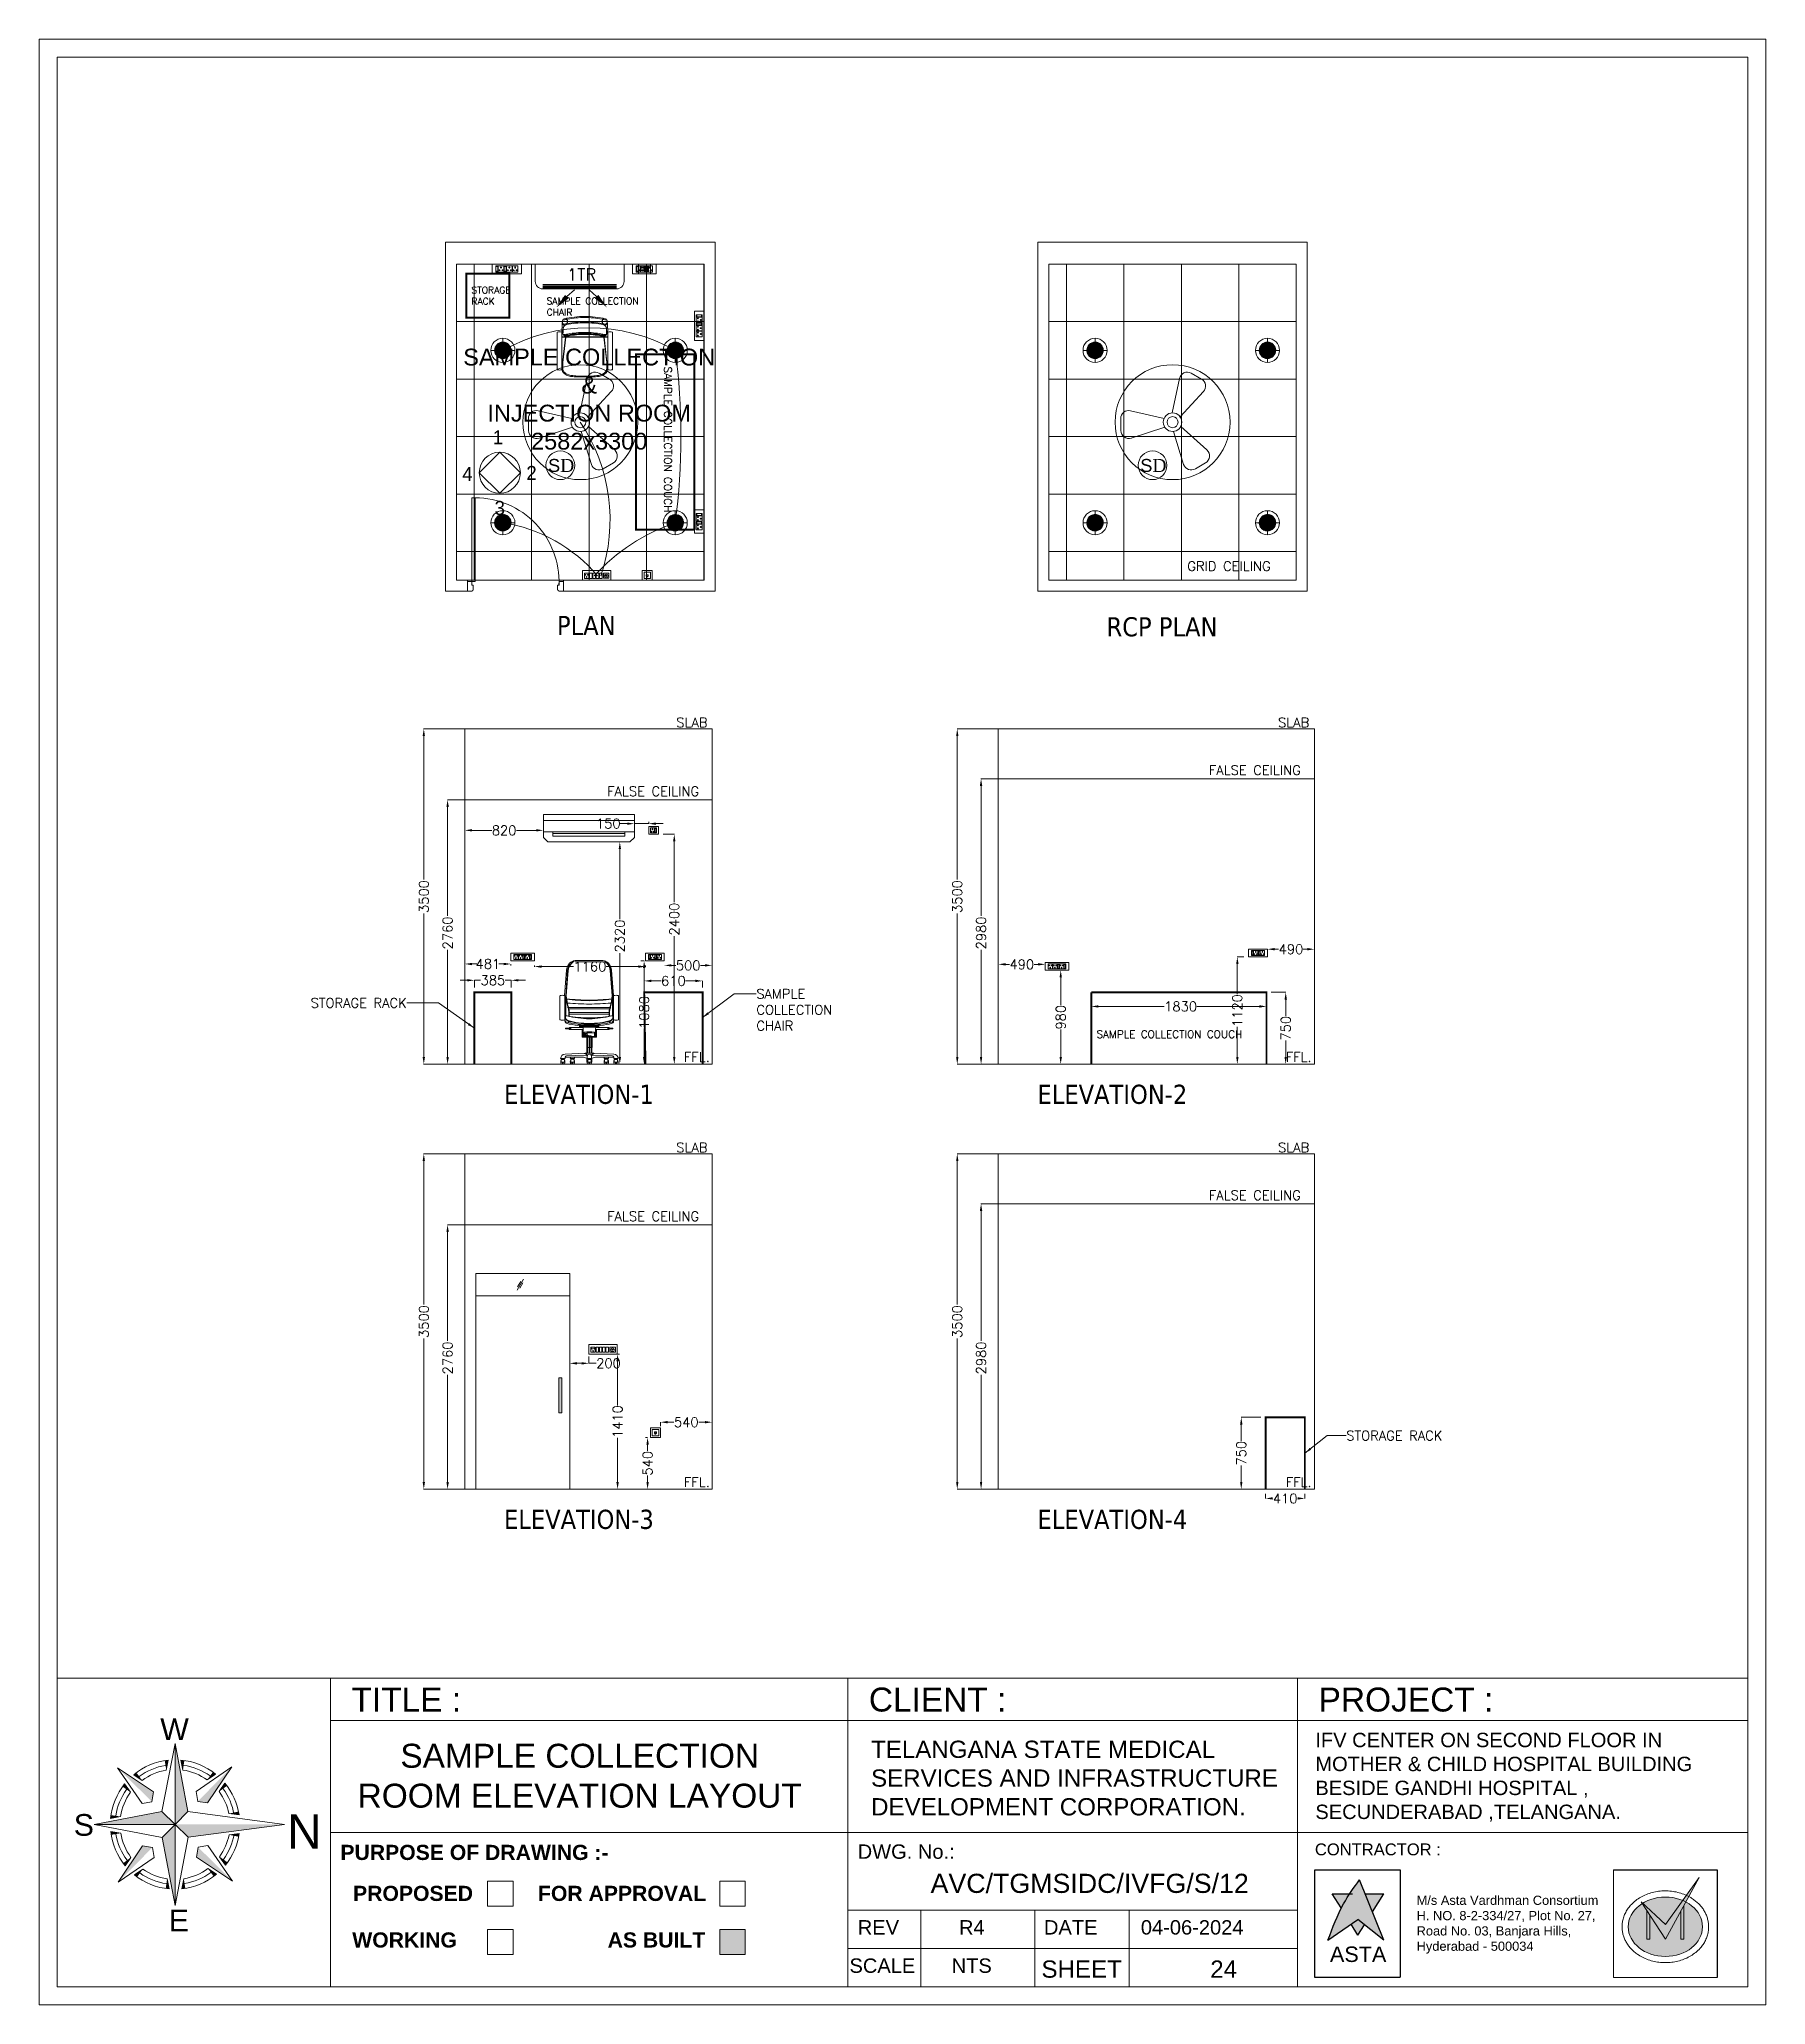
# Model space of a CAD drawing. Extents: x 3552052 to 4102982, y -707811 to -630695.
# Drawn here: x 3848830 to 3866853, y -701729 to -681211 of the extents above; entities that cross this region are included whole.
import ezdxf
from ezdxf.enums import TextEntityAlignment as Align

# ---------------------------------------------------------------- set-up
doc = ezdxf.new("R2010")
doc.units = 0
doc.header["$LTSCALE"] = 6
doc.header["$MEASUREMENT"] = 0
doc.linetypes.add('AKS1', pattern=[0.024, 0.01, -0.002, 0, -0.002, 0.01])
doc.linetypes.add('HIDDEN', pattern=[0.375, 0.25, -0.125])
doc.layers.get('0').update_dxf_attribs({"linetype": 'CONTINUOUS', "lineweight": 0})
doc.layers.get('Defpoints').update_dxf_attribs({"linetype": 'CONTINUOUS', "lineweight": 0})
for name, color, linetype, lineweight in [('0.0', 8, 'CONTINUOUS', 0), ('DIM', 7, 'CONTINUOUS', 0), ('DOOR', 44, 'CONTINUOUS', 0), ('ele text', 7, 'CONTINUOUS', 15), ('ELE-1200MM CEILINGFAN', 6, 'CONTINUOUS', 0), ('ELE-12W LED', 1, 'CONTINUOUS', 0), ('ELE-12W UPS LIGHT', 3, 'CONTINUOUS', 0), ('ELE-2NOS OF 6-16 RAW POWER SOCKET', 1, 'CONTINUOUS', 0), ('ELE-3NOS 6-16A POWER SOCKET', 5, 'CONTINUOUS', 0), ('ELE-4M RAW P.SB', 40, 'CONTINUOUS', 0), ('ELE-4M UPS P.SB', 3, 'CONTINUOUS', 0), ('ELE-6M RAW P.SB', 40, 'HIDDEN', 0), ('ELE-SOCKET NMBERING', 7, 'CONTINUOUS', 9), ('ELE.LAN POINT', 3, 'CONTINUOUS', 0), ('EQP', 6, 'CONTINUOUS', 0), ('FA-BELOW SMOKE DERECTOR', 1, 'CONTINUOUS', 0), ('formate text', 8, 'CONTINUOUS', 0), ('hatch', 252, 'CONTINUOUS', 0), ('HVAC', 3, 'CONTINUOUS', 15), ('HVAC_HI_WALL_1TR', 1, 'CONTINUOUS', 0), ('LIGHT', 2, 'CONTINUOUS', 0), ('M HVAC HIGH WALL UNIT', 3, 'CONTINUOUS', 0), ('MEP_HVAC_RA_DUCT', 1, 'CONTINUOUS', 0), ('MEP_HVAC_TEXT', 7, 'CONTINUOUS', 0), ('SECTION', 251, 'CONTINUOUS', 0), ('TITLE', 7, 'CONTINUOUS', 0), ('TXT', 7, 'CONTINUOUS', 0), ('WALL', 8, 'CONTINUOUS', 0)]:
    doc.layers.add(name, color=color, linetype=linetype, lineweight=lineweight)
doc.layers.add('ELE-6A AC SOCKET', color=7, linetype='CONTINUOUS', lineweight=0, true_color=0x00ceb6)
doc.layers.add('ELE-LIGHTING WIRING', color=7, linetype='CONTINUOUS', lineweight=0, true_color=0x63d7b6)
doc.styles.add('Annotation', font='tahoma.ttf')
doc.styles.add('ARIAL', font='arial.ttf')
doc.styles.add('FORMATE', font='arialbd.ttf')
doc.styles.add('PDF Times New Roman', font='times.ttf')
doc.styles.add('ROMANS', font='romans.shx')
doc.styles.get("Standard").update_dxf_attribs({"font": 'SIMPLEX'})
doc.styles.add('style3', font='arialbd.ttf')
doc.styles.add('VERDANA', font='verdana.ttf')
doc.dimstyles.new('AEPL1', dxfattribs={"dimtxt": 100, "dimasz": 75, "dimexe": 1.25, "dimexo": 50, "dimtad": 0, "dimdec": 0, "dimtxsty": 'ROMANS', "dimcen": 2.5, "dimclrd": 7, "dimclre": 7, "dimadec": 0, "dimazin": 0, "dimtfac": 1, "dimtdec": 0, "dimtmove": 0, "dimatfit": 3, "dimfxl": 1, "dimlwd": 0, "dimlwe": 0, "dimarcsym": 0})

msp = doc.modelspace()

# ---------------------------------------------------------------- texts
at = {"ltscale": 0.1, "char_height": 136.805, "width": 184.566, "attachment_point": 5, "rotation": 0.1103}
for s, insert in [('\\pxqc;{\\F.shx.shx;\\H1.0669x;1}', (3853617.9, -685365.6)), ('\\pxqc;{\\F.shx.shx.shx.shx;\\H1.0669x;4}', (3853299.5, -685747.5)), ('\\pxqc;{\\F.shx.shx.shx;\\H1.0669x;2}', (3853968.4, -685737.7)), ('\\pxqc;{\\F.shx.shx.shx.shx;\\H1.0669x;3}', (3853636.7, -686104))]:
    msp.add_mtext(s, dxfattribs=dict(at, insert=insert))
at = {"char_height": 200, "width": 2697.906, "attachment_point": 3, "style": 'Annotation'}
for s, insert in [('\\pxql;PLAN', (3856932.2, -687230.3)), ('\\pxql;RCP PLAN', (3862669.6, -687243.6)), ('\\pxql;ELEVATION-1', (3856379.2, -692124.5)), ('\\pxql;ELEVATION-2', (3861948.7, -692124.5)), ('\\pxql;ELEVATION-3', (3856379.2, -696561.9)), ('\\pxql;ELEVATION-4', (3861948.7, -696561.9))]:
    msp.add_mtext(s, dxfattribs=dict(at, insert=insert))
at = {"layer": 'DIM', "color": 8, "insert": (3854570.5, -684968.1), "char_height": 175.567, "width": 2637.717, "attachment_point": 5, "style": 'ARIAL'}
msp.add_mtext('SAMPLE COLLECTION \\P&\\PINJECTION ROOM\\P2582x3300', dxfattribs=at)
at = {"layer": 'ele text', "color": 0, "insert": (3854758, -689010.9), "char_height": 100.004, "width": 2358.602, "attachment_point": 1, "style": 'Annotation'}
msp.add_mtext('{\\Fromans|c0;FALSE CEILING }', dxfattribs=at)
at = {"layer": 'ele text', "linetype": 'ByBlock', "insert": (3856315.8, -691125.7), "char_height": 100, "attachment_point": 1, "style": 'ROMANS'}
msp.add_mtext('SAMPLE \\PCOLLECTION \\PCHAIR', dxfattribs=at)
at = {"layer": 'ELE-SOCKET NMBERING', "color": 0, "char_height": 100.004, "width": 2358.602, "attachment_point": 1, "style": 'Annotation'}
for s, insert in [('{\\Fromans|c0;GRID CEILING }', (3860815.2, -686661)), ('{\\Fromans|c0;SLAB}', (3855479.7, -688292.9)), ('{\\Fromans|c0;SLAB}', (3861762.2, -688292.9)), ('{\\Fromans|c0;FALSE CEILING }', (3861040.5, -688790.9)), ('{\\Fromans|c0;FFL.}', (3855559.7, -691786.2)), ('{\\Fromans|c0;FFL.}', (3861842.2, -691786.2)), ('{\\Fromans|c0;SLAB}', (3855479.7, -692730.3)), ('{\\Fromans|c0;SLAB}', (3861762.2, -692730.3)), ('{\\Fromans|c0;FALSE CEILING }', (3861040.5, -693228.4)), ('{\\Fromans|c0;FALSE CEILING }', (3854758, -693448.4)), ('{\\Fromans|c0;FFL.}', (3855559.7, -696223.6)), ('{\\Fromans|c0;FFL.}', (3861842.2, -696223.6))]:
    msp.add_mtext(s, dxfattribs=dict(at, insert=insert))
at = {"layer": 'formate text', "color": 7, "lineweight": 15, "ltscale": 100, "style": 'style3'}
msp.add_text('PURPOSE OF DRAWING :-', height=158.21, dxfattribs=at).set_placement((3851973.1, -700218.3, -100))
at = {"layer": 'formate text', "color": 7, "lineweight": 15, "style": 'FORMATE'}
for s, p in [('PROPOSED ', (3853419, -700646.1, -100)), ('FOR APPROVAL', (3855791.6, -700646.1, -100)), ('WORKING', (3853189.5, -701132.2, -100)), ('AS BUILT', (3855781.9, -701132.2, -100))]:
    msp.add_text(s, height=158.21, dxfattribs=at).set_placement(p, align=Align.RIGHT)
at = {"layer": 'MEP_HVAC_TEXT', "color": 0, "insert": (3854643.5, -683603.3), "char_height": 125, "attachment_point": 3, "rotation": 359.99312, "style": 'VERDANA'}
msp.add_mtext_dynamic_manual_height_columns('{\\Fromans|c0;\\C256;1TR}', width=1718.699, gutter_width=750, heights=[0], dxfattribs=at)
at = {"layer": 'MEP_HVAC_TEXT', "linetype": 'ByBlock', "attachment_point": 1}
for s, width, insert, char_height in [('STORAGE RACK', 349.83, (3853341.2, -683793.2), 70), ('SAMPLE COLLECTION \\PCHAIR', 1115.049, (3854126.1, -683907.7), 70), ('SAMPLE COLLECTION COUCH', 1832.129, (3859866.3, -691557.1), 80)]:
    msp.add_mtext_dynamic_manual_height_columns(s, width=width, gutter_width=10, heights=[0], dxfattribs=dict(at, insert=insert, char_height=char_height))
at = {"layer": 'MEP_HVAC_TEXT', "linetype": 'ByBlock', "insert": (3855431.7, -684627.2), "char_height": 80, "attachment_point": 1, "rotation": 270}
msp.add_mtext_dynamic_manual_height_columns('SAMPLE COLLECTION COUCH', width=1832.129, gutter_width=10, heights=[0], dxfattribs=at)
at = {"layer": 'TITLE', "color": 7, "style": 'ARIAL'}
for s, height, p in [('TITLE :', 250, (3852088.5, -698668.4)), ('CLIENT :', 250, (3857490, -698668.4)), ('PROJECT :', 250, (3862185.8, -698668.4)), ('W', 226.5, (3850092, -698966, 0)), ('S', 226.5, (3849188.8, -699965.6, 0)), ('DWG. No.:', 150, (3857373.4, -700205.8)), ('E', 226.5, (3850181.1, -700964.1, 0))]:
    msp.add_text(s, height=height, dxfattribs=at).set_placement(p)
at = {"layer": 'TITLE', "color": 5, "style": 'ARIAL'}
msp.add_text('N', height=357.2, rotation=180, dxfattribs=at).set_placement((3851777.2, -699743.1, 0))
at = {"layer": 'TITLE', "color": 7, "style": 'ARIAL'}
for s, height, p in [('REV', 150, (3857590.2, -700921.5)), ('R4', 150, (3858565.1, -700921.5)), ('DATE', 150, (3859597.8, -700921.5)), ('04-06-2024', 150, (3860865.8, -700921.5)), ('SCALE', 150, (3857631.6, -701321.5)), ('NTS', 150, (3858564.2, -701321.5)), ('SHEET', 180, (3859711.7, -701357.4)), ('24', 180, (3861194.3, -701357.4))]:
    msp.add_text(s, height=height, dxfattribs=at).set_placement(p, align=Align.MIDDLE_CENTER)
at = {"layer": 'TITLE', "color": 7, "attachment_point": 1, "style": 'ARIAL'}
for s, width, gutter_width, insert, char_height in [('\\pxqc;SAMPLE COLLECTION ROOM ELEVATION LAYOUT', 4834.105, 10, (3852054.5, -699005.1), 250), ('{\\C256;TELANGANA STATE MEDICAL SERVICES AND INFRASTRUCTURE DEVELOPMENT CORPORATION.}', 4493.629, 10, (3857513.7, -698972.7), 180), ('\\pxql;IFV CENTER ON SECOND FLOOR IN MOTHER & CHILD HOSPITAL BUILDING BESIDE GANDHI HOSPITAL , SECUNDERABAD ,TELANGANA. ', 4493.629, 10, (3862151.9, -698890.5), 150), ('\\pxqc;AVC/TGMSIDC/IVFG/S/12', 5392.273, 12, (3857099.8, -700362.1), 200)]:
    msp.add_mtext_dynamic_manual_height_columns(s, width=width, gutter_width=gutter_width, heights=[0], dxfattribs=dict(at, insert=insert, char_height=char_height))
at = {"layer": 'TXT', "linetype": 'ByBlock', "char_height": 100, "style": 'ROMANS'}
for insert, attachment_point in [((3852665.7, -691321.2), 9), ((3862475.3, -695737.7), 1)]:
    msp.add_mtext('STORAGE RACK', dxfattribs=dict(at, insert=insert, attachment_point=attachment_point))

# ---------------------------------------------------------------- blocks, each defined once
blk = doc.blocks.new('FFGFG77')
at = {"layer": 'ELE-4M UPS P.SB', "color": 8, "linetype": 'ByBlock'}
for p, q in [((3573326, -675532), (3573326, -678832)), ((3573926, -675532), (3573926, -678832)), ((3574526, -675532), (3574526, -678832)), ((3575126, -675532), (3575126, -678832)), ((3573143, -676132), (3575726, -676132)), ((3573143, -676732), (3575726, -676732)), ((3573143, -677332), (3575726, -677332)), ((3573143, -677932), (3575726, -677932)), ((3573143, -678532), (3575726, -678532))]:
    blk.add_line(p, q, dxfattribs=at)
blk.add_lwpolyline([(3573143, -675532), (3575726, -675532), (3575726, -678832), (3573143, -678832)], close=True, dxfattribs=at)
blk = doc.blocks.new('A$C19B8274B')
at = {"layer": 'DOOR'}
for p, q in [((-45, 925), (-80, 925)), ((-80, 50), (-80, 925)), ((-45, 50), (-45, 925)), ((-45, 50), (-80, 50)), ((-955, -50), (-955, -47.5)), ((-940, -35), (-942.5, -35)), ((-60, -35), (-57.5, -35)), ((-45, -50), (-45, -47.5))]:
    blk.add_line(p, q, dxfattribs=at)
for points in [[(-940, 15), (-955, 15), (-955, 50), (-1000, 50), (-1000, -50), (-955, -50)], [(-940, -35), (-940, 15)], [(-60, 15), (-45, 15), (-45, 50), (0, 50), (0, -50), (-45, -50)], [(-60, -35), (-60, 15)]]:
    blk.add_lwpolyline(points, dxfattribs=at)
at = {"layer": 'DOOR', "color": 145}
blk.add_arc((-80, 50), 875, 90, 182.29244, dxfattribs=at)
at = {"layer": 'DOOR'}
for centre, start, end in [((-955, -35), 270, 0), ((-45, -35), 180, 270)]:
    blk.add_arc(centre, 12.5, start, end, dxfattribs=at)
blk = doc.blocks.new('DFGG')
at = {"layer": 'ELE-4M RAW P.SB', "color": 40, "ltscale": 10}
for p, q in [((3584690, -679090), (3584683, -679092)), ((3584684, -679096), (3584691, -679091)), ((3584692, -679081), (3584692, -679089)), ((3584693, -679089), (3584696, -679081)), ((3584693, -679092), (3584698, -679098)), ((3584701, -679095), (3584694, -679091)), ((3584873, -679064), (3584919, -679064)), ((3584873, -679117), (3584873, -679064)), ((3584919, -679117), (3584873, -679117)), ((3584919, -679064), (3584919, -679117))]:
    blk.add_line(p, q, dxfattribs=at)
for points in [[(3584939, -679145), (3584643, -679145), (3584643, -679045), (3584939, -679045)], [(3584721, -679118), (3584663, -679118), (3584663, -679065), (3584721, -679065)], [(3584761, -679117), (3584734, -679117), (3584734, -679064), (3584761, -679064)], [(3584830, -679117), (3584804, -679117), (3584804, -679064), (3584830, -679064)], [(3584865, -679117), (3584838, -679117), (3584838, -679064), (3584865, -679064)]]:
    blk.add_lwpolyline(points, close=True, dxfattribs=at)
for radius in [19.1, 1.78]:
    blk.add_circle((3584692, -679090), radius, dxfattribs=at)
for centre, radius, start, end in [((3584883, -679101), 3.1, 5.2689, 272.51), ((3584886, -679103), 2.5, 202.6838, 75.0951), ((3584896, -679078), 3.6, 307.1584, 232.8416), ((3584896, -679081), 2.29, 161.4031, 18.5969), ((3584907, -679103), 2.5, 104.9049, 337.3162), ((3584909, -679101), 3.1, 267.49, 174.7311)]:
    blk.add_arc(centre, radius, start, end, dxfattribs=at)
at = {"layer": 'ELE-6M RAW P.SB', "color": 3, "linetype": 'ByBlock'}
blk.add_lwpolyline([(3584796, -679117), (3584769, -679117), (3584769, -679064), (3584796, -679064)], close=True, dxfattribs=at)
blk = doc.blocks.new('Voice')
at = {"layer": 'ELE.LAN POINT', "color": 6}
for points in [[(0, -32), (128, -32), (128, 92), (0, 92)], [(22, -10), (106, -10), (106, 70), (22, 70)], [(77, 21), (70, 21), (70, 12), (58, 12), (58, 21), (51, 21), (51, 39), (77, 39)], [(76, 23), (68, 23), (68, 13), (59, 13), (59, 23), (52, 23), (52, 37), (76, 37)]]:
    blk.add_lwpolyline(points, close=True, dxfattribs=at)
blk = doc.blocks.new('RTUH 6U')
at = {"layer": 'ELE-2NOS OF 6-16 RAW POWER SOCKET', "color": 30, "lineweight": 0, "ltscale": 300}
for p, q in [((-312, -26), (-227, -26)), ((-312, -124), (-312, -26)), ((-227, -124), (-312, -124)), ((-227, -26), (-227, -124)), ((-187, -26), (-221, -26)), ((-221, -26), (-221, -124)), ((-187, -124), (-221, -124)), ((-221, -124), (-187, -124)), ((-190, -37), (-218, -37)), ((-218, -37), (-218, -113)), ((-190, -40), (-218, -40)), ((-218, -113), (-190, -113)), ((-190, -113), (-190, -37)), ((-187, -124), (-187, -26)), ((-187, -124), (-187, -26)), ((-181, -124), (-181, -26)), ((-181, -26), (-96, -26)), ((-96, -124), (-181, -124)), ((-96, -26), (-96, -124)), ((-57, -26), (-91, -26)), ((-91, -26), (-91, -124)), ((-57, -124), (-91, -124)), ((-91, -124), (-57, -124)), ((-60, -37), (-88, -37)), ((-88, -37), (-88, -113)), ((-60, -40), (-88, -40)), ((-88, -113), (-60, -113)), ((-60, -113), (-60, -37)), ((-57, -124), (-57, -26)), ((-57, -124), (-57, -26))]:
    blk.add_line(p, q, dxfattribs=at)
blk.add_lwpolyline([(0, 0), (-368, 0), (-368, -150), (0, -150)], close=True, dxfattribs=at)
for centre, radius, start, end in [((-293, -56), 5.7, 87.49, 354.7311), ((-289, -52), 4.6, 284.9049, 157.3162), ((-269, -99), 6.62, 127.1584, 52.8416), ((-269, -92), 4.22, 341.4031, 198.5969), ((-249, -52), 4.6, 22.6838, 255.0951), ((-245, -56), 5.7, 185.2689, 92.51), ((-163, -56), 5.7, 87.49, 354.7311), ((-159, -52), 4.6, 284.9049, 157.3162), ((-139, -99), 6.62, 127.1584, 52.8416), ((-139, -92), 4.22, 341.4031, 198.5969), ((-119, -52), 4.6, 22.6838, 255.0951), ((-115, -56), 5.7, 185.2689, 92.51)]:
    blk.add_arc(centre, radius, start, end, dxfattribs=at)
blk = doc.blocks.new('543WYH')
at = {"layer": 'ELE-2NOS OF 6-16 RAW POWER SOCKET', "color": 30, "linetype": 'ByBlock', "lineweight": 0}
for p, q in [((-124, -57), (-124, -91)), ((-26, -57), (-124, -57)), ((-26, -57), (-124, -57)), ((-124, -91), (-26, -91)), ((-124, -96), (-26, -96)), ((-124, -181), (-124, -96)), ((-26, -181), (-124, -181)), ((-124, -187), (-124, -221)), ((-26, -187), (-124, -187)), ((-26, -187), (-124, -187)), ((-124, -221), (-26, -221)), ((-124, -312), (-124, -227)), ((-124, -227), (-26, -227)), ((-113, -60), (-113, -88)), ((-37, -60), (-113, -60)), ((-113, -88), (-37, -88)), ((-113, -190), (-113, -218)), ((-37, -190), (-113, -190)), ((-113, -218), (-37, -218)), ((-110, -60), (-110, -88)), ((-110, -190), (-110, -218)), ((-37, -88), (-37, -60)), ((-37, -218), (-37, -190)), ((-26, -57), (-26, -91)), ((-26, -91), (-26, -57)), ((-26, -96), (-26, -181)), ((-26, -187), (-26, -221)), ((-26, -221), (-26, -187)), ((-26, -227), (-26, -312)), ((-26, -312), (-124, -312)), ((-124, -402), (-124, -317)), ((-124, -317), (-26, -317)), ((-26, -402), (-124, -402)), ((-26, -317), (-26, -402))]:
    blk.add_line(p, q, dxfattribs=at)
blk.add_lwpolyline([(-150, 0), (-150, -459), (0, -459), (0, 0)], close=True, dxfattribs=at)
for centre, radius, start, end in [((-98, -119), 4.6, 112.6838, 345.0951), ((-98, -159), 4.6, 14.9049, 247.3162), ((-98, -249), 4.6, 112.6838, 345.0951), ((-98, -289), 4.6, 14.9049, 247.3162), ((-94, -115), 5.7, 275.2689, 182.51), ((-94, -163), 5.7, 177.49, 84.7311), ((-94, -245), 5.7, 275.2689, 182.51), ((-94, -293), 5.7, 177.49, 84.7311), ((-58, -139), 4.22, 71.4031, 288.5969), ((-58, -269), 4.22, 71.4031, 288.5969), ((-51, -139), 6.62, 217.1584, 142.8416), ((-51, -269), 6.62, 217.1584, 142.8416), ((-98, -340), 4.6, 112.6838, 345.0951), ((-98, -379), 4.6, 14.9049, 247.3162), ((-94, -335), 5.7, 275.2689, 182.51), ((-94, -384), 5.7, 177.49, 84.7311), ((-58, -360), 4.22, 71.4031, 288.5969), ((-51, -360), 6.62, 217.1584, 142.8416)]:
    blk.add_arc(centre, radius, start, end, dxfattribs=at)
blk = doc.blocks.new('HI WALL SPLIT AC UNIT 1TR')
at = {"layer": 'M HVAC HIGH WALL UNIT', "color": 1, "lineweight": 5}
for p, q in [((1294404, -128752), (1294404, -129681)), ((1294404, -128752), (1294584, -128752)), ((1294662, -128831), (1294662, -129602)), ((1294404, -129681), (1294584, -129681))]:
    blk.add_line(p, q, dxfattribs=at)
at = {"layer": 'M HVAC HIGH WALL UNIT', "color": 8, "lineweight": 5}
for p, q in [((1294616, -128831), (1294616, -129602)), ((1294625, -128831), (1294625, -129602)), ((1294637, -128831), (1294637, -129602)), ((1294646, -128831), (1294646, -129602)), ((1294655, -128831), (1294655, -129602))]:
    blk.add_line(p, q, dxfattribs=at)
at = {"layer": 'M HVAC HIGH WALL UNIT', "color": 7, "lineweight": 5}
for p, q in [((1294743, -129040), (1294674, -129117)), ((1294743, -129350), (1294674, -129272))]:
    blk.add_line(p, q, dxfattribs=at)
at = {"layer": 'M HVAC HIGH WALL UNIT', "color": 1, "lineweight": 5}
for centre, start, end in [((1294584, -128831), 0, 90), ((1294584, -129602), 270, 0)]:
    blk.add_arc(centre, 78.8, start, end, dxfattribs=at)
at = {"layer": 'M HVAC HIGH WALL UNIT', "color": 7, "lineweight": 5}
for points in [[(1294761, -129059), (1294725, -129021), (1294856, -128931)], [(1294761, -129331), (1294725, -129369), (1294856, -129459)]]:
    blk.add_solid(points, dxfattribs=at)
blk = doc.blocks.new('EQ2WE')
at = {"layer": 'ELE-6A AC SOCKET', "lineweight": 0}
for p, q in [((-99, 170), (-215, 170)), ((-215, 170), (-215, 36)), ((-215, 36), (-99, 36)), ((-99, 36), (-99, 170)), ((-91, 36), (-91, 170)), ((-91, 170), (-45, 170)), ((-45, 170), (-91, 170)), ((-45, 36), (-91, 36)), ((-87, 51), (-87, 155)), ((-87, 155), (-48, 155)), ((-48, 55), (-87, 55)), ((-48, 51), (-87, 51)), ((-48, 155), (-48, 51)), ((-45, 170), (-45, 36)), ((-45, 170), (-45, 36))]:
    blk.add_line(p, q, dxfattribs=at)
blk.add_lwpolyline([(0, 0), (-257, 0), (-257, 206), (0, 206)], close=True, dxfattribs=at)
for centre, radius, start, end in [((-190, 77), 7.83, 5.2689, 272.51), ((-184, 72), 6.31, 202.6838, 75.0951), ((-157, 136), 9.08, 307.1584, 232.8416), ((-157, 127), 5.79, 161.4031, 18.5969), ((-130, 72), 6.31, 104.9049, 337.3162), ((-124, 77), 7.83, 267.49, 174.7311)]:
    blk.add_arc(centre, radius, start, end, dxfattribs=at)
blk = doc.blocks.new('QWE')
at = {"layer": 'ELE-12W UPS LIGHT'}
h = blk.add_hatch(dxfattribs=at)
h.set_pattern_fill('ANSI31', color=8)
h.set_pattern_definition([(45, (-1135553.9097, 459369.4158), (-2.24506403, 2.24506403), [])])
edge = h.paths.add_edge_path()
edge.add_arc((0, 0), 85.7, 0, 360)
at = {"layer": 'ELE-12W UPS LIGHT', "color": 3}
for p, q in [((-126, 0), (126, 0)), ((0, -126), (0, 126))]:
    blk.add_line(p, q, dxfattribs=at)
for radius in [126, 85.7]:
    blk.add_circle((0, 0), radius, dxfattribs=at)
blk = doc.blocks.new('18W LED')
at = {"layer": 'ELE-12W LED'}
h = blk.add_hatch(dxfattribs=at)
h.set_pattern_fill('ANSI31', color=252)
h.set_pattern_definition([(45, (-1135553.9097, 459369.4158), (-2.24506403, 2.24506403), [])])
edge = h.paths.add_edge_path()
edge.add_arc((0, 0), 85.7, 0, 360)
at = {"layer": 'ELE-12W LED', "color": 1}
for p, q in [((-126, 0), (126, 0)), ((0, -126), (0, 126))]:
    blk.add_line(p, q, dxfattribs=at)
for radius in [126, 85.7]:
    blk.add_circle((0, 0), radius, dxfattribs=at)
blk = doc.blocks.new('SMOKE DETECTOR')
at = {"layer": 'FA-BELOW SMOKE DERECTOR', "color": 7}
blk.add_circle((931029, -118294), 166, dxfattribs=at)
at = {"layer": 'FA-BELOW SMOKE DERECTOR', "insert": (930887, -118373), "char_height": 150, "attachment_point": 7, "style": 'PDF Times New Roman'}
blk.add_mtext('{\\fArial|b0|i0|c0|p34;S}D', dxfattribs=at)
blk = doc.blocks.new('A$C07FB25EA')
at = {"layer": 'ELE-1200MM CEILINGFAN', "color": 3}
for p, q in [((0.26, 2.64), (3.17, 12.07)), ((6.53, 13.37), (9.47, 11.64)), ((9.84, 7.94), (2.36, 1.21)), ((-14.84, -1.03), (-14.81, 2.38)), ((-11.8, 4.55), (-2.22, 1.44)), ((-2.41, -1.1), (-12.04, -3.29)), ((1.96, -12.49), (-0.13, -2.65)), ((2.16, -1.54), (8.87, -8.78)), ((8.31, -12.34), (5.35, -14.02))]:
    blk.add_line(p, q, dxfattribs=at)
at = {"layer": 'ELE-1200MM CEILINGFAN', "color": 5, "ltscale": 10}
blk.add_circle((0, 0), 16.45, dxfattribs=at)
at = {"layer": 'ELE-1200MM CEILINGFAN', "color": 3}
for radius in [2.65, 1.58]:
    blk.add_circle((0, 0), radius, dxfattribs=at)
for centre, start, end in [((5.36, 11.38), 59.5281, 162.5229), ((8.3, 9.66), 311.9493, 59.5281), ((-12.51, 2.36), 71.9493, 179.5281), ((-12.54, -1.05), 179.5281, 282.5229), ((7.18, -10.34), 299.5281, 42.5229), ((4.21, -12.02), 191.9493, 299.5281)]:
    blk.add_arc(centre, 2.3, start, end, dxfattribs=at)
blk = doc.blocks.new('*D352')
at = {"layer": 'Defpoints', "color": 0, "linetype": 'ByBlock', "transparency": 16777216}
for p in [(3853092, -689150), (3853480, -689150), (3853472, -691910)]:
    blk.add_point(p, dxfattribs=at)
at = {"layer": 'ELE-4M UPS P.SB', "color": 7, "linetype": 'ByBlock', "lineweight": 0, "transparency": 16777216}
for p, q in [((3853430, -689150), (3853091, -689150)), ((3853092, -689225), (3853092, -690363)), ((3853092, -691835), (3853092, -690716)), ((3853422, -691910), (3853091, -691910))]:
    blk.add_line(p, q, dxfattribs=at)
at = {"layer": 'ELE-4M UPS P.SB', "color": 7, "linetype": 'ByBlock', "transparency": 16777216}
for points in [[(3853080, -689225), (3853105, -689225), (3853092, -689150)], [(3853080, -691835), (3853105, -691835), (3853092, -691910)]]:
    blk.add_solid(points, dxfattribs=at)
at = {"layer": 'ELE-4M UPS P.SB', "color": 0, "linetype": 'ByBlock', "transparency": 16777216, "insert": (3853092, -690540), "char_height": 100, "attachment_point": 5, "rotation": 90, "style": 'ROMANS'}
blk.add_mtext('2760', dxfattribs=at)
blk = doc.blocks.new('*D353')
at = {"layer": 'Defpoints', "color": 0, "linetype": 'ByBlock', "transparency": 16777216}
for p in [(3852844, -688410), (3853518, -688410), (3853472, -691910)]:
    blk.add_point(p, dxfattribs=at)
at = {"layer": 'ELE-4M UPS P.SB', "color": 7, "linetype": 'ByBlock', "lineweight": 0, "transparency": 16777216}
for p, q in [((3853468, -688410), (3852842, -688410)), ((3852844, -688485), (3852844, -689983)), ((3852844, -691835), (3852844, -690336)), ((3853422, -691910), (3852842, -691910))]:
    blk.add_line(p, q, dxfattribs=at)
at = {"layer": 'ELE-4M UPS P.SB', "color": 7, "linetype": 'ByBlock', "transparency": 16777216}
for points in [[(3852831, -688485), (3852856, -688485), (3852844, -688410)], [(3852831, -691835), (3852856, -691835), (3852844, -691910)]]:
    blk.add_solid(points, dxfattribs=at)
at = {"layer": 'ELE-4M UPS P.SB', "color": 0, "linetype": 'ByBlock', "transparency": 16777216, "insert": (3852844, -690160), "char_height": 100, "attachment_point": 5, "rotation": 90, "style": 'ROMANS'}
blk.add_mtext('3500', dxfattribs=at)
blk = doc.blocks.new('*D354')
at = {"layer": 'Defpoints', "color": 0, "linetype": 'ByBlock', "transparency": 16777216}
for p in [(3855158, -690830), (3855144, -691910), (3855158, -691910)]:
    blk.add_point(p, dxfattribs=at)
at = {"layer": 'ELE-4M UPS P.SB', "color": 7, "linetype": 'ByBlock', "lineweight": 0, "transparency": 16777216}
for p, q in [((3855108, -690830), (3855143, -690830)), ((3855144, -690905), (3855144, -691200)), ((3855144, -691835), (3855144, -691539)), ((3855108, -691910), (3855143, -691910))]:
    blk.add_line(p, q, dxfattribs=at)
at = {"layer": 'ELE-4M UPS P.SB', "color": 7, "linetype": 'ByBlock', "transparency": 16777216}
for points in [[(3855132, -690905), (3855157, -690905), (3855144, -690830)], [(3855132, -691835), (3855157, -691835), (3855144, -691910)]]:
    blk.add_solid(points, dxfattribs=at)
at = {"layer": 'ELE-4M UPS P.SB', "color": 0, "linetype": 'ByBlock', "transparency": 16777216, "insert": (3855144, -691370), "char_height": 100, "attachment_point": 5, "rotation": 90, "style": 'ROMANS'}
blk.add_mtext('1080', dxfattribs=at)
blk = doc.blocks.new('*D355')
at = {"layer": 'Defpoints', "color": 0, "linetype": 'ByBlock', "transparency": 16777216}
for p in [(3853272, -690830), (3853753, -690830), (3853272, -690864)]:
    blk.add_point(p, dxfattribs=at)
at = {"layer": 'ELE-4M UPS P.SB', "color": 7, "linetype": 'ByBlock', "lineweight": 0, "transparency": 16777216}
for p, q in [((3853272, -690880), (3853272, -690866)), ((3853347, -690864), (3853398, -690864)), ((3853678, -690864), (3853628, -690864)), ((3853753, -690880), (3853753, -690866))]:
    blk.add_line(p, q, dxfattribs=at)
at = {"layer": 'ELE-4M UPS P.SB', "color": 7, "linetype": 'ByBlock', "transparency": 16777216}
for points in [[(3853347, -690852), (3853347, -690877), (3853272, -690864)], [(3853678, -690852), (3853678, -690877), (3853753, -690864)]]:
    blk.add_solid(points, dxfattribs=at)
at = {"layer": 'ELE-4M UPS P.SB', "color": 0, "linetype": 'ByBlock', "transparency": 16777216, "insert": (3853513, -690864), "char_height": 100, "attachment_point": 5, "style": 'ROMANS'}
blk.add_mtext('481', dxfattribs=at)
blk = doc.blocks.new('*D356')
at = {"layer": 'Defpoints', "color": 0, "linetype": 'ByBlock', "transparency": 16777216}
for p in [(3853998, -690830), (3855158, -690830), (3855158, -690891)]:
    blk.add_point(p, dxfattribs=at)
at = {"layer": 'ELE-4M UPS P.SB', "color": 7, "linetype": 'ByBlock', "lineweight": 0, "transparency": 16777216}
for p, q in [((3853998, -690880), (3853998, -690893)), ((3854073, -690891), (3854408, -690891)), ((3855083, -690891), (3854748, -690891)), ((3855158, -690880), (3855158, -690893))]:
    blk.add_line(p, q, dxfattribs=at)
at = {"layer": 'ELE-4M UPS P.SB', "color": 7, "linetype": 'ByBlock', "transparency": 16777216}
for points in [[(3854073, -690879), (3854073, -690904), (3853998, -690891)], [(3855083, -690879), (3855083, -690904), (3855158, -690891)]]:
    blk.add_solid(points, dxfattribs=at)
at = {"layer": 'ELE-4M UPS P.SB', "color": 0, "linetype": 'ByBlock', "transparency": 16777216, "insert": (3854578, -690891), "char_height": 100, "attachment_point": 5, "style": 'ROMANS'}
blk.add_mtext('1160', dxfattribs=at)
blk = doc.blocks.new('*D357')
at = {"layer": 'Defpoints', "color": 0, "linetype": 'ByBlock', "transparency": 16777216}
for p in [(3855354, -690830), (3855854, -690830), (3855854, -690879)]:
    blk.add_point(p, dxfattribs=at)
at = {"layer": 'ELE-4M UPS P.SB', "color": 7, "linetype": 'ByBlock', "lineweight": 0, "transparency": 16777216}
for p, q in [((3855354, -690880), (3855354, -690880)), ((3855429, -690879), (3855475, -690879)), ((3855779, -690879), (3855734, -690879)), ((3855854, -690880), (3855854, -690880))]:
    blk.add_line(p, q, dxfattribs=at)
at = {"layer": 'ELE-4M UPS P.SB', "color": 7, "linetype": 'ByBlock', "transparency": 16777216}
for points in [[(3855429, -690866), (3855429, -690891), (3855354, -690879)], [(3855779, -690866), (3855779, -690891), (3855854, -690879)]]:
    blk.add_solid(points, dxfattribs=at)
at = {"layer": 'ELE-4M UPS P.SB', "color": 0, "linetype": 'ByBlock', "transparency": 16777216, "insert": (3855604, -690879), "char_height": 100, "attachment_point": 5, "style": 'ROMANS'}
blk.add_mtext('500', dxfattribs=at)
blk = doc.blocks.new('FGFFF')
at = {"layer": 'HVAC', "color": 1}
for p, q in [((3634024, -694516), (3634974, -694516)), ((3634024, -694635), (3634974, -694635))]:
    blk.add_line(p, q, dxfattribs=at)
at = {"layer": 'HVAC', "color": 8}
for p, q in [((3634123, -694635), (3634123, -694680)), ((3634123, -694655), (3634874, -694655)), ((3634123, -694680), (3634874, -694680)), ((3634874, -694635), (3634874, -694680))]:
    blk.add_line(p, q, dxfattribs=at)
at = {"layer": 'HVAC', "color": 1}
blk.add_lwpolyline([(3634024, -694455), (3634974, -694455), (3634974, -694694), (3634926, -694741), (3634071, -694741), (3634024, -694694)], close=True, dxfattribs=at)
blk = doc.blocks.new('*D358')
at = {"layer": 'Defpoints', "color": 0, "linetype": 'ByBlock', "transparency": 16777216}
for p in [(3853272, -689469), (3853272, -689483), (3854092, -689483)]:
    blk.add_point(p, dxfattribs=at)
at = {"layer": 'ELE-4M UPS P.SB', "color": 7, "linetype": 'ByBlock', "lineweight": 0, "transparency": 16777216}
for p, q in [((3853272, -689433), (3853272, -689468)), ((3853347, -689469), (3853553, -689469)), ((3854017, -689469), (3853812, -689469)), ((3854092, -689433), (3854092, -689468))]:
    blk.add_line(p, q, dxfattribs=at)
at = {"layer": 'ELE-4M UPS P.SB', "color": 7, "linetype": 'ByBlock', "transparency": 16777216}
for points in [[(3853347, -689456), (3853347, -689481), (3853272, -689469)], [(3854017, -689456), (3854017, -689481), (3854092, -689469)]]:
    blk.add_solid(points, dxfattribs=at)
at = {"layer": 'ELE-4M UPS P.SB', "color": 0, "linetype": 'ByBlock', "transparency": 16777216, "insert": (3853682, -689469), "char_height": 100, "attachment_point": 5, "style": 'ROMANS'}
blk.add_mtext('820', dxfattribs=at)
blk = doc.blocks.new('*D359')
at = {"layer": 'Defpoints', "color": 0, "linetype": 'ByBlock', "transparency": 16777216}
for p in [(3854868, -689590), (3854868, -691910), (3854890, -691910)]:
    blk.add_point(p, dxfattribs=at)
at = {"layer": 'ELE-4M UPS P.SB', "color": 7, "linetype": 'ByBlock', "lineweight": 0, "transparency": 16777216}
for p, q in [((3854918, -689590), (3854892, -689590)), ((3854890, -689665), (3854890, -690396)), ((3854890, -691835), (3854890, -690750)), ((3854918, -691910), (3854892, -691910))]:
    blk.add_line(p, q, dxfattribs=at)
at = {"layer": 'ELE-4M UPS P.SB', "color": 7, "linetype": 'ByBlock', "transparency": 16777216}
for points in [[(3854878, -689665), (3854903, -689665), (3854890, -689590)], [(3854878, -691835), (3854903, -691835), (3854890, -691910)]]:
    blk.add_solid(points, dxfattribs=at)
at = {"layer": 'ELE-4M UPS P.SB', "color": 0, "linetype": 'ByBlock', "transparency": 16777216, "insert": (3854890, -690573), "char_height": 100, "attachment_point": 5, "rotation": 90, "style": 'ROMANS'}
blk.add_mtext('2320', dxfattribs=at)
blk = doc.blocks.new('*D360')
at = {"layer": 'Defpoints', "color": 0, "linetype": 'ByBlock', "transparency": 16777216}
for p in [(3855042, -689399), (3855042, -689430), (3855192, -689430)]:
    blk.add_point(p, dxfattribs=at)
at = {"layer": 'ELE-4M UPS P.SB', "color": 7, "linetype": 'ByBlock', "lineweight": 0, "transparency": 16777216}
for p, q in [((3854967, -689399), (3854892, -689399)), ((3855042, -689380), (3855042, -689398)), ((3855192, -689399), (3855042, -689399)), ((3855192, -689380), (3855192, -689398)), ((3855267, -689399), (3855342, -689399))]:
    blk.add_line(p, q, dxfattribs=at)
at = {"layer": 'ELE-4M UPS P.SB', "color": 7, "linetype": 'ByBlock', "transparency": 16777216}
for points in [[(3854967, -689387), (3854967, -689412), (3855042, -689399)], [(3855267, -689387), (3855267, -689412), (3855192, -689399)]]:
    blk.add_solid(points, dxfattribs=at)
at = {"layer": 'ELE-4M UPS P.SB', "color": 0, "linetype": 'ByBlock', "transparency": 16777216, "insert": (3854770, -689399), "char_height": 100, "attachment_point": 5, "style": 'ROMANS'}
blk.add_mtext('150', dxfattribs=at)
blk = doc.blocks.new('*D361')
at = {"layer": 'Defpoints', "color": 0, "linetype": 'ByBlock', "transparency": 16777216}
for p in [(3855292, -689510), (3855292, -691910), (3855459, -691910)]:
    blk.add_point(p, dxfattribs=at)
at = {"layer": 'ELE-4M UPS P.SB', "color": 7, "linetype": 'ByBlock', "lineweight": 0, "transparency": 16777216}
for p, q in [((3855342, -689510), (3855460, -689510)), ((3855459, -689585), (3855459, -690219)), ((3855459, -691835), (3855459, -690573)), ((3855342, -691910), (3855460, -691910))]:
    blk.add_line(p, q, dxfattribs=at)
at = {"layer": 'ELE-4M UPS P.SB', "color": 7, "linetype": 'ByBlock', "transparency": 16777216}
for points in [[(3855446, -689585), (3855471, -689585), (3855459, -689510)], [(3855446, -691835), (3855471, -691835), (3855459, -691910)]]:
    blk.add_solid(points, dxfattribs=at)
at = {"layer": 'ELE-4M UPS P.SB', "color": 0, "linetype": 'ByBlock', "transparency": 16777216, "insert": (3855459, -690396), "char_height": 100, "attachment_point": 5, "rotation": 90, "style": 'ROMANS'}
blk.add_mtext('2400', dxfattribs=at)
blk = doc.blocks.new('*D362')
at = {"layer": 'Defpoints', "color": 0, "linetype": 'ByBlock', "transparency": 16777216}
for p in [(3858662, -688930), (3859049, -688930), (3859041, -691910)]:
    blk.add_point(p, dxfattribs=at)
at = {"layer": 'ELE-4M UPS P.SB', "color": 7, "linetype": 'ByBlock', "lineweight": 0, "transparency": 16777216}
for p, q in [((3858999, -688930), (3858660, -688930)), ((3858662, -689005), (3858662, -690363)), ((3858662, -691835), (3858662, -690716)), ((3858991, -691910), (3858660, -691910))]:
    blk.add_line(p, q, dxfattribs=at)
at = {"layer": 'ELE-4M UPS P.SB', "color": 7, "linetype": 'ByBlock', "transparency": 16777216}
for points in [[(3858649, -689005), (3858674, -689005), (3858662, -688930)], [(3858649, -691835), (3858674, -691835), (3858662, -691910)]]:
    blk.add_solid(points, dxfattribs=at)
at = {"layer": 'ELE-4M UPS P.SB', "color": 0, "linetype": 'ByBlock', "transparency": 16777216, "insert": (3858662, -690540), "char_height": 100, "attachment_point": 5, "rotation": 90, "style": 'ROMANS'}
blk.add_mtext('2980', dxfattribs=at)
blk = doc.blocks.new('*D363')
at = {"layer": 'Defpoints', "color": 0, "linetype": 'ByBlock', "transparency": 16777216}
for p in [(3858413, -688410), (3859088, -688410), (3859041, -691910)]:
    blk.add_point(p, dxfattribs=at)
at = {"layer": 'ELE-4M UPS P.SB', "color": 7, "linetype": 'ByBlock', "lineweight": 0, "transparency": 16777216}
for p, q in [((3859038, -688410), (3858412, -688410)), ((3858413, -688485), (3858413, -689983)), ((3858413, -691835), (3858413, -690336)), ((3858991, -691910), (3858412, -691910))]:
    blk.add_line(p, q, dxfattribs=at)
at = {"layer": 'ELE-4M UPS P.SB', "color": 7, "linetype": 'ByBlock', "transparency": 16777216}
for points in [[(3858401, -688485), (3858426, -688485), (3858413, -688410)], [(3858401, -691835), (3858426, -691835), (3858413, -691910)]]:
    blk.add_solid(points, dxfattribs=at)
at = {"layer": 'ELE-4M UPS P.SB', "color": 0, "linetype": 'ByBlock', "transparency": 16777216, "insert": (3858413, -690160), "char_height": 100, "attachment_point": 5, "rotation": 90, "style": 'ROMANS'}
blk.add_mtext('3500', dxfattribs=at)
blk = doc.blocks.new('*D364')
at = {"layer": 'Defpoints', "color": 0, "linetype": 'ByBlock', "transparency": 16777216}
for p in [(3858842, -690868), (3858842, -690930), (3859332, -690930)]:
    blk.add_point(p, dxfattribs=at)
at = {"layer": 'ELE-4M UPS P.SB', "color": 7, "linetype": 'ByBlock', "lineweight": 0, "transparency": 16777216}
for p, q in [((3858842, -690880), (3858842, -690867)), ((3858917, -690868), (3858958, -690868)), ((3859257, -690868), (3859216, -690868)), ((3859332, -690880), (3859332, -690867))]:
    blk.add_line(p, q, dxfattribs=at)
at = {"layer": 'ELE-4M UPS P.SB', "color": 7, "linetype": 'ByBlock', "transparency": 16777216}
for points in [[(3858917, -690855), (3858917, -690880), (3858842, -690868)], [(3859257, -690855), (3859257, -690880), (3859332, -690868)]]:
    blk.add_solid(points, dxfattribs=at)
at = {"layer": 'ELE-4M UPS P.SB', "color": 0, "linetype": 'ByBlock', "transparency": 16777216, "insert": (3859087, -690868), "char_height": 100, "attachment_point": 5, "style": 'ROMANS'}
blk.add_mtext('490', dxfattribs=at)
blk = doc.blocks.new('*D365')
at = {"layer": 'Defpoints', "color": 0, "linetype": 'ByBlock', "transparency": 16777216}
for p in [(3861652, -690763), (3862142, -690710), (3862142, -690763)]:
    blk.add_point(p, dxfattribs=at)
at = {"layer": 'ELE-4M UPS P.SB', "color": 7, "linetype": 'ByBlock', "lineweight": 0, "transparency": 16777216}
for p, q in [((3861652, -690713), (3861652, -690709)), ((3861727, -690710), (3861768, -690710)), ((3862067, -690710), (3862026, -690710)), ((3862142, -690713), (3862142, -690709))]:
    blk.add_line(p, q, dxfattribs=at)
at = {"layer": 'ELE-4M UPS P.SB', "color": 7, "linetype": 'ByBlock', "transparency": 16777216}
for points in [[(3861727, -690697), (3861727, -690722), (3861652, -690710)], [(3862067, -690697), (3862067, -690722), (3862142, -690710)]]:
    blk.add_solid(points, dxfattribs=at)
at = {"layer": 'ELE-4M UPS P.SB', "color": 0, "linetype": 'ByBlock', "transparency": 16777216, "insert": (3861897, -690710), "char_height": 100, "attachment_point": 5, "style": 'ROMANS'}
blk.add_mtext('490', dxfattribs=at)
blk = doc.blocks.new('*D366')
at = {"layer": 'Defpoints', "color": 0, "linetype": 'ByBlock', "transparency": 16777216}
for p in [(3859454, -690930), (3859454, -691910), (3859493, -691910)]:
    blk.add_point(p, dxfattribs=at)
at = {"layer": 'ELE-4M UPS P.SB', "color": 7, "linetype": 'ByBlock', "lineweight": 0, "transparency": 16777216}
for p, q in [((3859493, -691005), (3859493, -691290)), ((3859504, -690930), (3859494, -690930)), ((3859493, -691835), (3859493, -691549)), ((3859504, -691910), (3859494, -691910))]:
    blk.add_line(p, q, dxfattribs=at)
at = {"layer": 'ELE-4M UPS P.SB', "color": 7, "linetype": 'ByBlock', "transparency": 16777216}
for points in [[(3859481, -691005), (3859506, -691005), (3859493, -690930)], [(3859481, -691835), (3859506, -691835), (3859493, -691910)]]:
    blk.add_solid(points, dxfattribs=at)
at = {"layer": 'ELE-4M UPS P.SB', "color": 0, "linetype": 'ByBlock', "transparency": 16777216, "insert": (3859493, -691420), "char_height": 100, "attachment_point": 5, "rotation": 90, "style": 'ROMANS'}
blk.add_mtext('980', dxfattribs=at)
blk = doc.blocks.new('*D367')
at = {"layer": 'Defpoints', "color": 0, "linetype": 'ByBlock', "transparency": 16777216}
for p in [(3861455, -690790), (3861337, -691910), (3861455, -691910)]:
    blk.add_point(p, dxfattribs=at)
at = {"layer": 'ELE-4M UPS P.SB', "color": 7, "linetype": 'ByBlock', "lineweight": 0, "transparency": 16777216}
for p, q in [((3861405, -690790), (3861336, -690790)), ((3861337, -690865), (3861337, -691180)), ((3861337, -691835), (3861337, -691519)), ((3861405, -691910), (3861336, -691910))]:
    blk.add_line(p, q, dxfattribs=at)
at = {"layer": 'ELE-4M UPS P.SB', "color": 7, "linetype": 'ByBlock', "transparency": 16777216}
for points in [[(3861325, -690865), (3861350, -690865), (3861337, -690790)], [(3861325, -691835), (3861350, -691835), (3861337, -691910)]]:
    blk.add_solid(points, dxfattribs=at)
at = {"layer": 'ELE-4M UPS P.SB', "color": 0, "linetype": 'ByBlock', "transparency": 16777216, "insert": (3861337, -691350), "char_height": 100, "attachment_point": 5, "rotation": 90, "style": 'ROMANS'}
blk.add_mtext('1120', dxfattribs=at)
blk = doc.blocks.new('*D368')
at = {"layer": 'Defpoints', "color": 0, "linetype": 'ByBlock', "transparency": 16777216}
for p in [(3853092, -693587), (3853480, -693587), (3853472, -696347)]:
    blk.add_point(p, dxfattribs=at)
at = {"layer": 'ELE-4M UPS P.SB', "color": 7, "linetype": 'ByBlock', "lineweight": 0, "transparency": 16777216}
for p, q in [((3853430, -693587), (3853091, -693587)), ((3853092, -693662), (3853092, -694800)), ((3853092, -696272), (3853092, -695154)), ((3853422, -696347), (3853091, -696347))]:
    blk.add_line(p, q, dxfattribs=at)
at = {"layer": 'ELE-4M UPS P.SB', "color": 7, "linetype": 'ByBlock', "transparency": 16777216}
for points in [[(3853080, -693662), (3853105, -693662), (3853092, -693587)], [(3853080, -696272), (3853105, -696272), (3853092, -696347)]]:
    blk.add_solid(points, dxfattribs=at)
at = {"layer": 'ELE-4M UPS P.SB', "color": 0, "linetype": 'ByBlock', "transparency": 16777216, "insert": (3853092, -694977), "char_height": 100, "attachment_point": 5, "rotation": 90, "style": 'ROMANS'}
blk.add_mtext('2760', dxfattribs=at)
blk = doc.blocks.new('*D369')
at = {"layer": 'Defpoints', "color": 0, "linetype": 'ByBlock', "transparency": 16777216}
for p in [(3852844, -692847), (3853518, -692847), (3853472, -696347)]:
    blk.add_point(p, dxfattribs=at)
at = {"layer": 'ELE-4M UPS P.SB', "color": 7, "linetype": 'ByBlock', "lineweight": 0, "transparency": 16777216}
for p, q in [((3853468, -692847), (3852842, -692847)), ((3852844, -692922), (3852844, -694420)), ((3852844, -696272), (3852844, -694774)), ((3853422, -696347), (3852842, -696347))]:
    blk.add_line(p, q, dxfattribs=at)
at = {"layer": 'ELE-4M UPS P.SB', "color": 7, "linetype": 'ByBlock', "transparency": 16777216}
for points in [[(3852831, -692922), (3852856, -692922), (3852844, -692847)], [(3852831, -696272), (3852856, -696272), (3852844, -696347)]]:
    blk.add_solid(points, dxfattribs=at)
at = {"layer": 'ELE-4M UPS P.SB', "color": 0, "linetype": 'ByBlock', "transparency": 16777216, "insert": (3852844, -694597), "char_height": 100, "attachment_point": 5, "rotation": 90, "style": 'ROMANS'}
blk.add_mtext('3500', dxfattribs=at)
blk = doc.blocks.new('*D370')
at = {"layer": 'Defpoints', "color": 0, "linetype": 'ByBlock', "transparency": 16777216}
for p in [(3854367, -694912), (3854567, -694912), (3854567, -695033)]:
    blk.add_point(p, dxfattribs=at)
at = {"layer": 'ELE-4M UPS P.SB', "color": 7, "linetype": 'ByBlock', "lineweight": 0, "transparency": 16777216}
for p, q in [((3854367, -694962), (3854367, -695034)), ((3854442, -695033), (3854492, -695033)), ((3854567, -694962), (3854567, -695034)), ((3854567, -695033), (3854642, -695033))]:
    blk.add_line(p, q, dxfattribs=at)
at = {"layer": 'ELE-4M UPS P.SB', "color": 7, "linetype": 'ByBlock', "transparency": 16777216}
for points in [[(3854442, -695021), (3854442, -695046), (3854367, -695033)], [(3854492, -695021), (3854492, -695046), (3854567, -695033)]]:
    blk.add_solid(points, dxfattribs=at)
at = {"layer": 'ELE-4M UPS P.SB', "color": 0, "linetype": 'ByBlock', "transparency": 16777216, "insert": (3854772, -695033), "char_height": 100, "attachment_point": 5, "style": 'ROMANS'}
blk.add_mtext('200', dxfattribs=at)
blk = doc.blocks.new('*D371')
at = {"layer": 'Defpoints', "color": 0, "linetype": 'ByBlock', "transparency": 16777216}
for p in [(3854837, -694937), (3854837, -696347), (3854867, -696347)]:
    blk.add_point(p, dxfattribs=at)
at = {"layer": 'ELE-4M UPS P.SB', "color": 7, "linetype": 'ByBlock', "lineweight": 0, "transparency": 16777216}
for p, q in [((3854887, -694937), (3854868, -694937)), ((3854867, -695012), (3854867, -695472)), ((3854867, -696272), (3854867, -695812)), ((3854887, -696347), (3854868, -696347))]:
    blk.add_line(p, q, dxfattribs=at)
at = {"layer": 'ELE-4M UPS P.SB', "color": 7, "linetype": 'ByBlock', "transparency": 16777216}
for points in [[(3854854, -695012), (3854879, -695012), (3854867, -694937)], [(3854854, -696272), (3854879, -696272), (3854867, -696347)]]:
    blk.add_solid(points, dxfattribs=at)
at = {"layer": 'ELE-4M UPS P.SB', "color": 0, "linetype": 'ByBlock', "transparency": 16777216, "insert": (3854867, -695642), "char_height": 100, "attachment_point": 5, "rotation": 90, "style": 'ROMANS'}
blk.add_mtext('1410', dxfattribs=at)
blk = doc.blocks.new('*D372')
at = {"layer": 'Defpoints', "color": 0, "linetype": 'ByBlock', "transparency": 16777216}
for p in [(3855210, -695807), (3855180, -696347), (3855210, -696347)]:
    blk.add_point(p, dxfattribs=at)
at = {"layer": 'ELE-4M UPS P.SB', "color": 7, "linetype": 'ByBlock', "lineweight": 0, "transparency": 16777216}
for p, q in [((3855160, -695807), (3855179, -695807)), ((3855180, -695882), (3855180, -695948)), ((3855160, -696347), (3855179, -696347)), ((3855180, -696272), (3855180, -696206))]:
    blk.add_line(p, q, dxfattribs=at)
at = {"layer": 'ELE-4M UPS P.SB', "color": 7, "linetype": 'ByBlock', "transparency": 16777216}
for points in [[(3855168, -695882), (3855193, -695882), (3855180, -695807)], [(3855168, -696272), (3855193, -696272), (3855180, -696347)]]:
    blk.add_solid(points, dxfattribs=at)
at = {"layer": 'ELE-4M UPS P.SB', "color": 0, "linetype": 'ByBlock', "transparency": 16777216, "insert": (3855180, -696077), "char_height": 100, "attachment_point": 5, "rotation": 90, "style": 'ROMANS'}
blk.add_mtext('540', dxfattribs=at)
blk = doc.blocks.new('*D373')
at = {"layer": 'Defpoints', "color": 0, "linetype": 'ByBlock', "transparency": 16777216}
for p in [(3855314, -695740), (3855854, -695648), (3855854, -695740)]:
    blk.add_point(p, dxfattribs=at)
at = {"layer": 'ELE-4M UPS P.SB', "color": 7, "linetype": 'ByBlock', "lineweight": 0, "transparency": 16777216}
for p, q in [((3855314, -695690), (3855314, -695646)), ((3855389, -695648), (3855455, -695648)), ((3855779, -695648), (3855714, -695648)), ((3855854, -695690), (3855854, -695646))]:
    blk.add_line(p, q, dxfattribs=at)
at = {"layer": 'ELE-4M UPS P.SB', "color": 7, "linetype": 'ByBlock', "transparency": 16777216}
for points in [[(3855389, -695635), (3855389, -695660), (3855314, -695648)], [(3855779, -695635), (3855779, -695660), (3855854, -695648)]]:
    blk.add_solid(points, dxfattribs=at)
at = {"layer": 'ELE-4M UPS P.SB', "color": 0, "linetype": 'ByBlock', "transparency": 16777216, "insert": (3855584, -695648), "char_height": 100, "attachment_point": 5, "style": 'ROMANS'}
blk.add_mtext('540', dxfattribs=at)
blk = doc.blocks.new('*D374')
at = {"layer": 'Defpoints', "color": 0, "linetype": 'ByBlock', "transparency": 16777216}
for p in [(3858662, -693367), (3859049, -693367), (3859041, -696347)]:
    blk.add_point(p, dxfattribs=at)
at = {"layer": 'ELE-4M UPS P.SB', "color": 7, "linetype": 'ByBlock', "lineweight": 0, "transparency": 16777216}
for p, q in [((3858999, -693367), (3858660, -693367)), ((3858662, -693442), (3858662, -694800)), ((3858662, -696272), (3858662, -695154)), ((3858991, -696347), (3858660, -696347))]:
    blk.add_line(p, q, dxfattribs=at)
at = {"layer": 'ELE-4M UPS P.SB', "color": 7, "linetype": 'ByBlock', "transparency": 16777216}
for points in [[(3858649, -693442), (3858674, -693442), (3858662, -693367)], [(3858649, -696272), (3858674, -696272), (3858662, -696347)]]:
    blk.add_solid(points, dxfattribs=at)
at = {"layer": 'ELE-4M UPS P.SB', "color": 0, "linetype": 'ByBlock', "transparency": 16777216, "insert": (3858662, -694977), "char_height": 100, "attachment_point": 5, "rotation": 90, "style": 'ROMANS'}
blk.add_mtext('2980', dxfattribs=at)
blk = doc.blocks.new('*D375')
at = {"layer": 'Defpoints', "color": 0, "linetype": 'ByBlock', "transparency": 16777216}
for p in [(3858413, -692847), (3859088, -692847), (3859041, -696347)]:
    blk.add_point(p, dxfattribs=at)
at = {"layer": 'ELE-4M UPS P.SB', "color": 7, "linetype": 'ByBlock', "lineweight": 0, "transparency": 16777216}
for p, q in [((3859038, -692847), (3858412, -692847)), ((3858413, -692922), (3858413, -694420)), ((3858413, -696272), (3858413, -694774)), ((3858991, -696347), (3858412, -696347))]:
    blk.add_line(p, q, dxfattribs=at)
at = {"layer": 'ELE-4M UPS P.SB', "color": 7, "linetype": 'ByBlock', "transparency": 16777216}
for points in [[(3858401, -692922), (3858426, -692922), (3858413, -692847)], [(3858401, -696272), (3858426, -696272), (3858413, -696347)]]:
    blk.add_solid(points, dxfattribs=at)
at = {"layer": 'ELE-4M UPS P.SB', "color": 0, "linetype": 'ByBlock', "transparency": 16777216, "insert": (3858413, -694597), "char_height": 100, "attachment_point": 5, "rotation": 90, "style": 'ROMANS'}
blk.add_mtext('3500', dxfattribs=at)
blk = doc.blocks.new('*D593')
at = {"layer": 'Defpoints', "color": 0, "linetype": 'ByBlock', "transparency": 16777216}
for p in [(3861632, -695597), (3861378, -696347), (3861632, -696347)]:
    blk.add_point(p, dxfattribs=at)
at = {"layer": 'MEP_HVAC_TEXT', "color": 7, "linetype": 'ByBlock', "lineweight": 0, "transparency": 16777216}
for p, q in [((3861582, -695597), (3861377, -695597)), ((3861378, -695672), (3861378, -695843)), ((3861378, -696272), (3861378, -696101)), ((3861582, -696347), (3861377, -696347))]:
    blk.add_line(p, q, dxfattribs=at)
at = {"layer": 'MEP_HVAC_TEXT', "color": 7, "linetype": 'ByBlock', "transparency": 16777216}
for points in [[(3861366, -695672), (3861391, -695672), (3861378, -695597)], [(3861366, -696272), (3861391, -696272), (3861378, -696347)]]:
    blk.add_solid(points, dxfattribs=at)
at = {"layer": 'MEP_HVAC_TEXT', "color": 0, "linetype": 'ByBlock', "transparency": 16777216, "insert": (3861378, -695972), "char_height": 100, "attachment_point": 5, "rotation": 90, "style": 'ROMANS'}
blk.add_mtext('750', dxfattribs=at)
blk = doc.blocks.new('*D594')
at = {"layer": 'Defpoints', "color": 0, "linetype": 'ByBlock', "transparency": 16777216}
for p in [(3859812, -691160), (3861642, -691160), (3861642, -691307)]:
    blk.add_point(p, dxfattribs=at)
at = {"layer": 'MEP_HVAC_TEXT', "color": 7, "linetype": 'ByBlock', "lineweight": 0, "transparency": 16777216}
for p, q in [((3859812, -691210), (3859812, -691308)), ((3861642, -691210), (3861642, -691308)), ((3859887, -691307), (3860575, -691307)), ((3861567, -691307), (3860914, -691307))]:
    blk.add_line(p, q, dxfattribs=at)
at = {"layer": 'MEP_HVAC_TEXT', "color": 7, "linetype": 'ByBlock', "transparency": 16777216}
for points in [[(3859887, -691295), (3859887, -691320), (3859812, -691307)], [(3861567, -691295), (3861567, -691320), (3861642, -691307)]]:
    blk.add_solid(points, dxfattribs=at)
at = {"layer": 'MEP_HVAC_TEXT', "color": 0, "linetype": 'ByBlock', "transparency": 16777216, "insert": (3860745, -691307), "char_height": 100, "attachment_point": 5, "style": 'ROMANS'}
blk.add_mtext('1830', dxfattribs=at)
blk = doc.blocks.new('*D595')
at = {"layer": 'Defpoints', "color": 0, "linetype": 'ByBlock', "transparency": 16777216}
for p in [(3861642, -691160), (3861642, -691910), (3861842, -691910)]:
    blk.add_point(p, dxfattribs=at)
at = {"layer": 'MEP_HVAC_TEXT', "color": 7, "linetype": 'ByBlock', "lineweight": 0, "transparency": 16777216}
for p, q in [((3861692, -691160), (3861843, -691160)), ((3861842, -691235), (3861842, -691405)), ((3861842, -691835), (3861842, -691664)), ((3861692, -691910), (3861843, -691910))]:
    blk.add_line(p, q, dxfattribs=at)
at = {"layer": 'MEP_HVAC_TEXT', "color": 7, "linetype": 'ByBlock', "transparency": 16777216}
for points in [[(3861830, -691235), (3861855, -691235), (3861842, -691160)], [(3861830, -691835), (3861855, -691835), (3861842, -691910)]]:
    blk.add_solid(points, dxfattribs=at)
at = {"layer": 'MEP_HVAC_TEXT', "color": 0, "linetype": 'ByBlock', "transparency": 16777216, "insert": (3861842, -691535), "char_height": 100, "attachment_point": 5, "rotation": 90, "style": 'ROMANS'}
blk.add_mtext('750', dxfattribs=at)
blk = doc.blocks.new('*D596')
at = {"layer": 'Defpoints', "color": 0, "linetype": 'ByBlock', "transparency": 16777216}
for p in [(3853757, -691034), (3853372, -691160), (3853757, -691160)]:
    blk.add_point(p, dxfattribs=at)
at = {"layer": 'MEP_HVAC_TEXT', "color": 7, "linetype": 'ByBlock', "lineweight": 0, "transparency": 16777216}
for p, q in [((3853297, -691034), (3853222, -691034)), ((3853372, -691110), (3853372, -691033)), ((3853372, -691034), (3853436, -691034)), ((3853757, -691034), (3853694, -691034)), ((3853757, -691110), (3853757, -691033)), ((3853832, -691034), (3853907, -691034))]:
    blk.add_line(p, q, dxfattribs=at)
at = {"layer": 'MEP_HVAC_TEXT', "color": 7, "linetype": 'ByBlock', "transparency": 16777216}
for points in [[(3853297, -691022), (3853297, -691047), (3853372, -691034)], [(3853832, -691022), (3853832, -691047), (3853757, -691034)]]:
    blk.add_solid(points, dxfattribs=at)
at = {"layer": 'MEP_HVAC_TEXT', "color": 0, "linetype": 'ByBlock', "transparency": 16777216, "insert": (3853565, -691034), "char_height": 100, "attachment_point": 5, "style": 'ROMANS'}
blk.add_mtext('385', dxfattribs=at)
blk = doc.blocks.new('*D597')
at = {"layer": 'Defpoints', "color": 0, "linetype": 'ByBlock', "transparency": 16777216}
for p in [(3855754, -691041), (3855144, -691160), (3855754, -691160)]:
    blk.add_point(p, dxfattribs=at)
at = {"layer": 'MEP_HVAC_TEXT', "color": 7, "linetype": 'ByBlock', "lineweight": 0, "transparency": 16777216}
for p, q in [((3855144, -691110), (3855144, -691040)), ((3855219, -691041), (3855323, -691041)), ((3855679, -691041), (3855576, -691041)), ((3855754, -691110), (3855754, -691040))]:
    blk.add_line(p, q, dxfattribs=at)
at = {"layer": 'MEP_HVAC_TEXT', "color": 7, "linetype": 'ByBlock', "transparency": 16777216}
for points in [[(3855219, -691028), (3855219, -691053), (3855144, -691041)], [(3855679, -691028), (3855679, -691053), (3855754, -691041)]]:
    blk.add_solid(points, dxfattribs=at)
at = {"layer": 'MEP_HVAC_TEXT', "color": 0, "linetype": 'ByBlock', "transparency": 16777216, "insert": (3855449, -691041), "char_height": 100, "attachment_point": 5, "style": 'ROMANS'}
blk.add_mtext('610', dxfattribs=at)
blk = doc.blocks.new('*D600')
at = {"layer": 'Defpoints', "color": 0, "linetype": 'ByBlock', "transparency": 16777216}
for p in [(3861632, -696347), (3862042, -696347), (3862042, -696444)]:
    blk.add_point(p, dxfattribs=at)
at = {"layer": 'MEP_HVAC_TEXT', "color": 7, "linetype": 'ByBlock', "lineweight": 0, "transparency": 16777216}
for p, q in [((3861632, -696397), (3861632, -696445)), ((3862042, -696397), (3862042, -696445)), ((3861707, -696444), (3861708, -696444)), ((3861967, -696444), (3861966, -696444))]:
    blk.add_line(p, q, dxfattribs=at)
at = {"layer": 'MEP_HVAC_TEXT', "color": 7, "linetype": 'ByBlock', "transparency": 16777216}
for points in [[(3861707, -696431), (3861707, -696456), (3861632, -696444)], [(3861967, -696431), (3861967, -696456), (3862042, -696444)]]:
    blk.add_solid(points, dxfattribs=at)
at = {"layer": 'MEP_HVAC_TEXT', "color": 0, "linetype": 'ByBlock', "transparency": 16777216, "insert": (3861837, -696444), "char_height": 100, "attachment_point": 5, "style": 'ROMANS'}
blk.add_mtext('410', dxfattribs=at)
blk = doc.blocks.new('A$C4A7C6C7E')
at = {"layer": 'TITLE', "color": 8, "lineweight": 5}
for p, q in [((-4207, 4144), (0, 26095)), ((0, 26095), (0, 0)), ((0, 0), (0, 26095)), ((4144, 4207), (0, 26095)), ((-2825, 17519), (-2234, 20757)), ((2559, 17560), (1919, 20788)), ((-6941, 10518), (-18592, 18312)), ((-10622, 6781), (-18592, 18312)), ((-14385, 10390), (-16257, 13098)), ((-10607, 14226), (-13343, 16056)), ((6781, 10622), (18312, 18592)), ((10390, 14385), (13098, 16257)), ((10518, 6941), (18312, 18592)), ((14226, 10607), (16056, 13343)), ((-7437, 7325), (-10622, 6781)), ((-7437, 7325), (-6941, 10518)), ((7325, 7437), (6781, 10622)), ((7325, 7437), (10518, 6941)), ((-4207, 4144), (-26095, 0)), ((0, 0), (-26095, 0)), ((-26095, 0), (0, 0)), ((-4144, -4207), (-26095, 0)), ((-17560, 2559), (-20788, 1919)), ((-4207, 4144), (0, 0)), ((0, 0), (-4207, 4144)), ((0, 0), (-4144, -4207)), ((-4144, -4207), (0, 0)), ((0, 0), (4144, 4207)), ((4144, 4207), (0, 0)), ((0, 0), (4207, -4144)), ((4207, -4144), (0, 0)), ((0, 0), (0, -26095)), ((0, -26095), (0, 0)), ((17394, 3514), (20646, 3095)), ((17394, 3514), (20646, 3095)), ((-17519, -2825), (-20757, -2234)), ((-4144, -4207), (0, -26095)), ((4207, -4144), (0, -26095)), ((17433, -3312), (20680, -2857)), ((17433, -3312), (20680, -2857)), ((17434, -3310), (20680, -2857)), ((-10518, -6941), (-18312, -18592)), ((-6781, -10622), (-18312, -18592)), ((-14226, -10607), (-16056, -13343)), ((-7325, -7437), (-10518, -6941)), ((-7325, -7437), (-6781, -10622)), ((7437, -7325), (6941, -10518)), ((6941, -10518), (18592, -18312)), ((7437, -7325), (10622, -6781)), ((10622, -6781), (18592, -18312)), ((14385, -10390), (16257, -13098)), ((-10390, -14385), (-13098, -16257)), ((-2559, -17560), (-1919, -20788)), ((2825, -17519), (2234, -20757)), ((10607, -14226), (13343, -16056))]:
    blk.add_line(p, q, dxfattribs=at)
at = {"layer": 'TITLE', "color": 5}
for p in [(4144, 4207), (4207, -4144)]:
    blk.add_line(p, (35289, 0), dxfattribs=at)
at = {"layer": 'TITLE', "color": 8, "lineweight": 5}
for radius, start, end in [(20877, 96.142689, 129.726248), (19311, 99.161205, 126.707732), (20877, 51.142689, 84.726248), (19311, 54.161205, 81.707732), (20877, 141.142689, 174.726248), (17745, 99.161205, 126.707732), (17745, 54.161205, 81.707732), (20877, 8.526917, 39.726248), (19311, 144.161205, 171.707732), (17745, 144.161205, 171.707732), (17745, 11.421813, 36.707732), (19311, 9.85136, 36.707732), (20877, 186.142689, 219.726248), (19311, 189.161205, 216.707732), (17745, 189.161205, 216.707732), (17745, 324.161205, 349.248684), (19311, 324.161205, 350.81434), (20877, 321.142689, 352.134802), (20877, 231.142689, 264.726248), (19311, 234.161205, 261.707732), (17745, 234.161205, 261.707732), (20877, 276.142689, 309.726248), (17745, 279.161205, 306.707732), (19311, 279.161205, 306.707732)]:
    blk.add_arc((0, 0), radius, start, end, dxfattribs=at)
for points in [[(0, 26095), (4144, 4207), (0, 0)], [(-3324, 20610), (-2234, 20757), (-2825, 17519)], [(3011, 20658), (1919, 20788), (2559, 17560)], [(-18592, 18312), (-6941, 10518), (-7437, 7325)], [(-16257, 13098), (-16924, 12223), (-14385, 10390)], [(-13343, 16056), (-12479, 16737), (-10607, 14226)], [(18312, 18592), (10518, 6941), (7325, 7437)], [(13098, 16257), (12223, 16924), (10390, 14385)], [(16056, 13343), (16737, 12479), (14226, 10607)], [(-26095, 0), (-4207, 4144), (0, 0)], [(-20658, 3011), (-20788, 1919), (-17560, 2559)], [(0, -26095), (-4144, -4207), (0, 0)], [(20646, 3095), (20457, 4167), (17394, 3514)], [(-20610, -3324), (-20757, -2234), (-17519, -2825)], [(20680, -2857), (20503, -3930), (17433, -3312)], [(-18312, -18592), (-10518, -6941), (-7325, -7437)], [(-16056, -13343), (-16737, -12479), (-14226, -10607)], [(18592, -18312), (6941, -10518), (7437, -7325)], [(16257, -13098), (16924, -12223), (14385, -10390)], [(-13098, -16257), (-12223, -16924), (-10390, -14385)], [(-3011, -20658), (-1919, -20788), (-2559, -17560)], [(3324, -20610), (2234, -20757), (2825, -17519)], [(13343, -16056), (12479, -16737), (10607, -14226)]]:
    blk.add_solid(points, dxfattribs=at)
at = {"layer": 'TITLE', "color": 5}
blk.add_solid([(35289, 0), (4207, -4144), (0, 0)], dxfattribs=at)
blk = doc.blocks.new('IVF-CONTRACTOR')
at = {"lineweight": -3, "true_color": 0x293189}
h = blk.add_hatch(color=177, dxfattribs=at)
h.dxf.hatch_style = 1
edge = h.paths.add_edge_path()
edge.add_spline(control_points=[(3037286, -1386527), (3037185, -1386667), (3036944, -1387001), (3036801, -1387388), (3036719, -1387609)], knot_values=[0, 0, 0, 0, 519.520055, 1226.818077, 1226.818077, 1226.818077, 1226.818077], degree=3, periodic=0)
edge.add_line((3036719, -1387609), (3037255, -1387240))
edge.add_line((3037255, -1387240), (3037717, -1387609))
edge.add_line((3037717, -1387609), (3037286, -1386527))
at = {"lineweight": -3, "true_color": 0xc7c8ca}
h = blk.add_hatch(color=9, dxfattribs=at)
h.dxf.hatch_style = 1
edge = h.paths.add_edge_path()
edge.add_spline(control_points=[(3036953, -1387033), (3036967, -1387008), (3037022, -1386919), (3037088, -1386836), (3037139, -1386779)], knot_values=[3356.588859, 3356.588859, 3356.588859, 3356.588859, 3831.174934, 5081.098827, 5081.098827, 5081.098827, 5081.098827], degree=3, periodic=0)
edge.add_line((3037139, -1386779), (3036793, -1386779))
edge.add_line((3036793, -1386779), (3036953, -1387033))
h.paths.add_polyline_path([(3037717, -1386779), (3037386, -1386779), (3037515, -1387102)])
h.paths.add_polyline_path([(3037370, -1387332), (3037255, -1387240), (3037134, -1387323), (3037255, -1387517)])
at = {"true_color": 0xed1f24}
h = blk.add_hatch(color=240, dxfattribs=at)
h.dxf.hatch_style = 1
edge = h.paths.add_edge_path()
edge.add_line((3042329, -1386921), (3042349, -1386951))
edge.add_ellipse((3042760, -1387369), major_axis=(-665, 0), ratio=0.800236, start_angle=-52.6357, end_angle=-51.8324, ccw=False)
edge.add_line((3042356, -1386946), (3042329, -1386921))
at = {"layer": '0.0', "true_color": 0xed1f24}
h = blk.add_hatch(color=240, dxfattribs=at)
h.dxf.hatch_style = 1
edge = h.paths.add_edge_path()
edge.add_line((3042760, -1387590), (3043125, -1386925))
edge.add_ellipse((3042760, -1387369), major_axis=(-665, 0), ratio=0.800236, start_angle=-123.3804, end_angle=-117.8517)
edge.add_line((3043070, -1386899), (3042760, -1387331))
edge.add_line((3042760, -1387331), (3042356, -1386946))
edge.add_ellipse((3042760, -1387369), major_axis=(-665, 0), ratio=0.800236, start_angle=-52.6357, end_angle=-51.8324)
edge.add_line((3042349, -1386951), (3042760, -1387590))
edge = h.paths.add_edge_path()
edge.add_spline(control_points=[(3043179, -1386828), (3043165, -1386821), (3043150, -1386814), (3043136, -1386807)], knot_values=[-2.156071, -2.156071, -2.156071, -2.156071, -2.090953, -2.090953, -2.090953, -2.090953], degree=3, periodic=0)
edge.add_line((3043136, -1386807), (3043070, -1386899))
edge.add_ellipse((3042760, -1387369), major_axis=(-665, 0), ratio=0.800236, start_angle=-123.3804, end_angle=-117.8517, ccw=False)
edge.add_line((3043125, -1386925), (3043179, -1386828))
edge = h.paths.add_edge_path()
edge.add_line((3043367, -1386486), (3043136, -1386807))
edge.add_spline(control_points=[(3043136, -1386807), (3043150, -1386814), (3043165, -1386821), (3043179, -1386828)], knot_values=[-2.156071, -2.156071, -2.156071, -2.156071, -2.090953, -2.090953, -2.090953, -2.090953], degree=3, periodic=0)
edge.add_line((3043179, -1386828), (3043367, -1386486))
at = {"layer": '0.0', "true_color": 0x139b48}
h = blk.add_hatch(color=114, dxfattribs=at)
h.dxf.hatch_style = 1
edge = h.paths.add_edge_path()
edge.add_ellipse((3042760, -1387369), major_axis=(-665, 0), ratio=0.800236, start_angle=-51.8324, end_angle=236.6196)
edge.add_line((3043125, -1386925), (3043091, -1386988))
edge.add_line((3043091, -1386988), (3043091, -1387590))
edge.add_line((3043091, -1387590), (3043036, -1387590))
edge.add_line((3043036, -1387590), (3043036, -1387088))
edge.add_line((3043036, -1387088), (3042760, -1387590))
edge.add_line((3042760, -1387590), (3042484, -1387160))
edge.add_line((3042484, -1387160), (3042484, -1387590))
edge.add_line((3042484, -1387590), (3042428, -1387590))
edge.add_line((3042428, -1387590), (3042428, -1387075))
edge.add_line((3042428, -1387075), (3042349, -1386951))
edge = h.paths.add_edge_path()
edge.add_ellipse((3042760, -1387369), major_axis=(-665, 0), ratio=0.800236, start_angle=-117.8517, end_angle=-52.6357)
edge.add_line((3042356, -1386946), (3042760, -1387331))
edge.add_line((3042760, -1387331), (3043070, -1386899))
at = {"layer": '0.0', "true_color": 0x000000}
h = blk.add_hatch(color=18, dxfattribs=at)
h.dxf.hatch_style = 1
h.paths.add_polyline_path([(3042484, -1387160), (3042428, -1387075), (3042428, -1387590), (3042484, -1387590)])
h.paths.add_polyline_path([(3043036, -1387590), (3043091, -1387590), (3043091, -1386988), (3043036, -1387088)])
at = {"lineweight": -3}
for p, q in [((3036484, -1386350), (3038013, -1386350)), ((3036484, -1388267), (3036484, -1386350)), ((3036485, -1386350), (3038009, -1386350)), ((3036485, -1388278), (3036485, -1386350)), ((3038013, -1386350), (3038013, -1388267)), ((3041829, -1386350), (3043688, -1386350)), ((3043688, -1386350), (3043688, -1388278)), ((3038011, -1388278), (3036483, -1388278))]:
    blk.add_line(p, q, dxfattribs=at)
at = {"color": 251, "lineweight": -3, "true_color": 0x636466}
for p, q in [((3036793, -1386779), (3037155, -1386779)), ((3036953, -1387033), (3036793, -1386779)), ((3037717, -1387609), (3037286, -1386527)), ((3037386, -1386779), (3037717, -1386779)), ((3037515, -1387102), (3037717, -1386779)), ((3036719, -1387609), (3037255, -1387240)), ((3037255, -1387517), (3037134, -1387323)), ((3037717, -1387609), (3037255, -1387240)), ((3037255, -1387517), (3037370, -1387332))]:
    blk.add_line(p, q, dxfattribs=at)
blk.add_spline([(3036719, -1387609), (3036998, -1386959), (3037286, -1386527)], degree=3, dxfattribs=at)
at = {"layer": '0.0'}
for p, q in [((3036485, -1386350), (3038009, -1386350)), ((3036485, -1388278), (3036485, -1386350)), ((3036485, -1388278), (3036485, -1386350)), ((3036485, -1386350), (3038009, -1386350)), ((3038013, -1386350), (3038013, -1388278)), ((3041829, -1386350), (3043688, -1386350)), ((3041829, -1388278), (3041829, -1386350)), ((3043688, -1386350), (3043688, -1388278)), ((3038009, -1388278), (3036485, -1388278)), ((3043688, -1388278), (3041829, -1388278))]:
    blk.add_line(p, q, dxfattribs=at)
at = {"layer": '0.0', "color": 18, "true_color": 0x000000}
for p, q in [((3042760, -1387590), (3043367, -1386486)), ((3042760, -1387331), (3043367, -1386486)), ((3042760, -1387590), (3042329, -1386921)), ((3042329, -1386921), (3042760, -1387331)), ((3042428, -1387075), (3042428, -1387590)), ((3043036, -1387088), (3043036, -1387590)), ((3043091, -1387590), (3043091, -1386988)), ((3042484, -1387590), (3042484, -1387160)), ((3042428, -1387590), (3042484, -1387590)), ((3043036, -1387590), (3043091, -1387590))]:
    blk.add_line(p, q, dxfattribs=at)
at = {"layer": '0.0'}
blk.add_ellipse((3042760, -1387369), major_axis=(-665, 0), ratio=0.800236, start_param=-3.141592653589793, end_param=3.141592653589793, dxfattribs=at)
blk.add_open_spline([(3043535, -1387369), (3043535, -1387353), (3043534, -1387336), (3043530, -1387296), (3043527, -1387272), (3043516, -1387226), (3043509, -1387202), (3043492, -1387157), (3043483, -1387135), (3043460, -1387092), (3043448, -1387071), (3043420, -1387031), (3043405, -1387011), (3043372, -1386974), (3043355, -1386956), (3043318, -1386922), (3043298, -1386906), (3043258, -1386875), (3043236, -1386861), (3043183, -1386829), (3043150, -1386812), (3043081, -1386783), (3043045, -1386771), (3042972, -1386750), (3042935, -1386742), (3042860, -1386731), (3042821, -1386728), (3042745, -1386726), (3042706, -1386727), (3042630, -1386735), (3042593, -1386741), (3042518, -1386757), (3042482, -1386768), (3042412, -1386794), (3042377, -1386809), (3042312, -1386843), (3042280, -1386862), (3042221, -1386905), (3042194, -1386928), (3042147, -1386974), (3042127, -1386996), (3042091, -1387042), (3042074, -1387067), (3042045, -1387117), (3042033, -1387143), (3042012, -1387197), (3042003, -1387225), (3041992, -1387276), (3041988, -1387299), (3041984, -1387347), (3041984, -1387371), (3041986, -1387418), (3041989, -1387442), (3041997, -1387489), (3042003, -1387512), (3042018, -1387557), (3042026, -1387580), (3042047, -1387623), (3042058, -1387645), (3042084, -1387686), (3042098, -1387706), (3042129, -1387744), (3042145, -1387762), (3042180, -1387798), (3042199, -1387814), (3042238, -1387846), (3042259, -1387861), (3042311, -1387894), (3042343, -1387912), (3042409, -1387944), (3042444, -1387957), (3042515, -1387980), (3042552, -1387989), (3042626, -1388003), (3042664, -1388007), (3042740, -1388012), (3042778, -1388012), (3042854, -1388008), (3042892, -1388003), (3042966, -1387989), (3043003, -1387980), (3043074, -1387958), (3043109, -1387944), (3043175, -1387913), (3043208, -1387895), (3043268, -1387856), (3043297, -1387834), (3043351, -1387787), (3043376, -1387761), (3043416, -1387713), (3043432, -1387690), (3043462, -1387643), (3043475, -1387619), (3043497, -1387569), (3043507, -1387543), (3043522, -1387491), (3043527, -1387464), (3043533, -1387415), (3043535, -1387392), (3043535, -1387369)], degree=3, knots=[-3.141593, -3.141593, -3.141593, -3.141593, -3.06788, -3.06788, -2.960953, -2.960953, -2.854026, -2.854026, -2.747099, -2.747099, -2.640172, -2.640172, -2.533245, -2.533245, -2.426319, -2.426319, -2.319392, -2.319392, -2.212465, -2.212465, -2.059875, -2.059875, -1.907286, -1.907286, -1.754697, -1.754697, -1.602107, -1.602107, -1.449518, -1.449518, -1.296928, -1.296928, -1.144339, -1.144339, -0.99175, -0.99175, -0.83916, -0.83916, -0.686571, -0.686571, -0.558641, -0.558641, -0.43071, -0.43071, -0.30278, -0.30278, -0.17485, -0.17485, -0.068516, -0.068516, 0.037819, 0.037819, 0.144154, 0.144154, 0.250488, 0.250488, 0.356823, 0.356823, 0.463157, 0.463157, 0.569492, 0.569492, 0.675826, 0.675826, 0.782161, 0.782161, 0.888495, 0.888495, 1.039928, 1.039928, 1.191361, 1.191361, 1.342794, 1.342794, 1.494227, 1.494227, 1.64566, 1.64566, 1.797093, 1.797093, 1.948526, 1.948526, 2.099959, 2.099959, 2.251392, 2.251392, 2.402825, 2.402825, 2.554258, 2.554258, 2.675591, 2.675591, 2.796924, 2.796924, 2.918258, 2.918258, 3.039591, 3.039591, 3.141593, 3.141593, 3.141593, 3.141593], dxfattribs=at)
at = {"lineweight": -3, "attachment_point": 1, "style": 'ARIAL'}
for s, width, gutter_width, insert, char_height in [('{\\C256;CONTRACTOR :}', 3919.85, 1060, (3036485, -1385878), 212.06), ('{\\C256;M/s Asta Vardhman Consortium\\PH. NO. 8-2-334/27, Plot No. 27, Road No. 03, Banjara Hills, Hyderabad - 500034}', 3696.75, 822, (3038306, -1386813), 164.38)]:
    blk.add_mtext_dynamic_manual_height_columns(s, width=width, gutter_width=gutter_width, heights=[0], dxfattribs=dict(at, insert=insert, char_height=char_height))
at = {"lineweight": 100, "insert": (3036754, -1387723), "char_height": 276.9, "attachment_point": 1, "style": 'ARIAL'}
blk.add_mtext_dynamic_manual_height_columns('ASTA', width=997.56, gutter_width=254, heights=[0], dxfattribs=at)

# ---------------------------------------------------------------- dimensions: what is measured, and where the dimension line sits
at = {"layer": 'ELE-4M UPS P.SB', "color": 0, "linetype": 'ByBlock'}
for base, p1, p2, picture, middle in [((3852843.7, -688409.7), (3853471.8, -691909.7), (3853518.2, -688409.7), '*D353', (3852843.7, -690159.7)), ((3858413.1, -688409.7), (3859041.3, -691909.7), (3859087.7, -688409.7), '*D363', (3858413.1, -690159.7)), ((3858661.6, -688929.7), (3859041.3, -691909.7), (3859049.3, -688929.7), '*D362', (3858661.6, -690539.7)), ((3853092.1, -689149.7), (3853471.8, -691909.7), (3853479.8, -689149.7), '*D352', (3853092.1, -690539.7)), ((3854890.4, -691909.7), (3854868.4, -689589.7), (3854868.4, -691909.7), '*D359', (3854890.4, -690573.2)), ((3855458.5, -691909.7), (3855292.4, -689509.7), (3855292.4, -691909.7), '*D361', (3855458.5, -690396.1)), ((3852843.7, -692847.1), (3853471.8, -696347.1), (3853518.2, -692847.1), '*D369', (3852843.7, -694597.1)), ((3858413.1, -692847.1), (3859041.3, -696347.1), (3859087.7, -692847.1), '*D375', (3858413.1, -694597.1)), ((3858661.6, -693367.1), (3859041.3, -696347.1), (3859049.3, -693367.1), '*D374', (3858661.6, -694977.1)), ((3853092.1, -693587.1), (3853471.8, -696347.1), (3853479.8, -693587.1), '*D368', (3853092.1, -694977.1))]:
    dim = msp.add_linear_dim(base=base, p1=p1, p2=p2, angle=90, dimstyle='AEPL1', dxfattribs=at)
    dim.commit()
    dim.dimension.update_dxf_attribs({"geometry": picture, "text_midpoint": middle, "dimtype": 160})
for base, p1, p2, picture, middle in [((3853272.4, -689468.8), (3854092.4, -689483.4), (3853272.4, -689483.4), '*D358', (3853682.4, -689468.8)), ((3855042.4, -689399.2), (3855192.4, -689429.7), (3855042.4, -689429.7), '*D360', (3854770.3, -689399.2)), ((3862141.8, -690710), (3861651.8, -690763), (3862141.8, -690763), '*D365', (3861896.8, -690710)), ((3853272.4, -690864.4), (3853753, -690829.7), (3853272.4, -690829.7), '*D355', (3853512.7, -690864.4)), ((3855157.8, -690891.4), (3853997.8, -690829.7), (3855157.8, -690829.7), '*D356', (3854577.8, -690891.4)), ((3855854.4, -690878.9), (3855354.4, -690829.7), (3855854.4, -690829.7), '*D357', (3855604.4, -690878.9)), ((3858841.8, -690867.9), (3859331.8, -690929.7), (3858841.8, -690929.7), '*D364', (3859086.8, -690867.9)), ((3854567.4, -695033.2), (3854367.4, -694912.2), (3854567.4, -694912.2), '*D370', (3854771.6, -695033.2)), ((3855854.4, -695647.6), (3855314.4, -695739.9), (3855854.4, -695739.9), '*D373', (3855584.4, -695647.6))]:
    dim = msp.add_linear_dim(base=base, p1=p1, p2=p2, dimstyle='AEPL1', dxfattribs=at)
    dim.commit()
    dim.dimension.update_dxf_attribs({"geometry": picture, "text_midpoint": middle})
for base, p1, p2, picture, middle in [((3855144.2, -691909.7), (3855157.8, -690829.7), (3855157.8, -691909.7), '*D354', (3855144.2, -691369.7)), ((3861337.3, -691909.7), (3861455.3, -690789.7), (3861455.3, -691909.7), '*D367', (3861337.3, -691349.7)), ((3859493.1, -691909.7), (3859454.3, -690929.7), (3859454.3, -691909.7), '*D366', (3859493.1, -691419.7)), ((3854866.8, -696347.1), (3854837.1, -694937.1), (3854837.1, -696347.1), '*D371', (3854866.8, -695642.1)), ((3855180.5, -696347.1), (3855210.3, -695807.1), (3855210.3, -696347.1), '*D372', (3855180.5, -696077.1))]:
    dim = msp.add_linear_dim(base=base, p1=p1, p2=p2, angle=90, dimstyle='AEPL1', dxfattribs=at)
    dim.commit()
    dim.dimension.update_dxf_attribs({"geometry": picture, "text_midpoint": middle})
at = {"layer": 'MEP_HVAC_TEXT', "linetype": 'ByBlock'}
for base, p1, p2, picture, middle in [((3853757.4, -691034.1), (3853372.4, -691159.7), (3853757.4, -691159.7), '*D596', (3853564.9, -691034.1)), ((3855754.4, -691041), (3855144.4, -691159.6), (3855754.4, -691159.6), '*D597', (3855449.4, -691041)), ((3862041.8, -696443.9), (3861631.8, -696347.1), (3862041.8, -696347.1), '*D600', (3861836.8, -696443.9))]:
    dim = msp.add_linear_dim(base=base, p1=p1, p2=p2, dimstyle='AEPL1', dxfattribs=at)
    dim.commit()
    dim.dimension.update_dxf_attribs({"geometry": picture, "text_midpoint": middle})
dim = msp.add_linear_dim(base=(3861641.8, -691307.2), p1=(3859811.8, -691159.7), p2=(3861641.8, -691159.7), dimstyle='AEPL1', dxfattribs=at)
dim.commit()
dim.dimension.update_dxf_attribs({"geometry": '*D594', "text_midpoint": (3860744.8, -691307.2), "dimtype": 160})
for base, p1, p2, picture, middle in [((3861842.2, -691909.7), (3861641.8, -691159.7), (3861641.8, -691909.7), '*D595', (3861842.2, -691534.7)), ((3861378.5, -696347.1), (3861631.8, -695597.1), (3861631.8, -696347.1), '*D593', (3861378.5, -695972.1))]:
    dim = msp.add_linear_dim(base=base, p1=p1, p2=p2, angle=90, dimstyle='AEPL1', dxfattribs=at)
    dim.commit()
    dim.dimension.update_dxf_attribs({"geometry": picture, "text_midpoint": middle})

# ---------------------------------------------------------------- hatches: boundary and pattern name
at = {"linetype": 'Continuous', "ltscale": 0.1}
h = msp.add_hatch(color=254, dxfattribs=at)
h.dxf.hatch_style = 1
h.paths.add_polyline_path([(3854253.1, -695551), (3854285.7, -695551), (3854285.7, -695183.5), (3854253.1, -695183.5)])
at = {"layer": 'MEP_HVAC_TEXT', "linetype": 'ByBlock'}
h = msp.add_hatch(color=1, dxfattribs=at)
h.dxf.hatch_style = 1
h.paths.add_polyline_path([(3855934.8, -700942.9), (3855934.8, -701203.5), (3856200.6, -701203.5), (3856200.6, -700942.9)])

# ---------------------------------------------------------------- linework, layer by layer
for p, q in [((3866666.6, -698319.4), (3849016.4, -698319.4)), ((3849016.4, -701542.2), (3849016.4, -698319.4)), ((3857270.8, -701542.2), (3857270.8, -698319.4))]:
    msp.add_line(p, q)
at = {"color": 7}
msp.add_line((3866666.6, -701542.2), (3857270.8, -701542.2), dxfattribs=at)
for points in [[(3866853.4, -681210.5), (3866853.4, -701729), (3848829.6, -701729), (3848829.6, -681210.5)], [(3866666.6, -681397.3), (3866666.6, -701542.2), (3849016.4, -701542.2), (3849016.4, -681397.3)], [(3853637.2, -685521.6), (3853422.8, -685736), (3853637.2, -685950.5), (3853851.7, -685736), (3853637.2, -685521.6)]]:
    msp.add_lwpolyline(points, close=True)
at = {"color": 5, "linetype": 'Continuous', "ltscale": 0.1}
msp.add_lwpolyline([(3854253.1, -695551), (3854285.7, -695551), (3854285.7, -695183.5), (3854253.1, -695183.5)], close=True, dxfattribs=at)
msp.add_circle((3853637.2, -685736), 214.4)
at = {"layer": '0.0', "color": 7, "lineweight": 15, "elevation": -100}
for points in [[(3853509.5, -700440.5), (3853775.2, -700440.5), (3853775.2, -700701), (3853509.5, -700701)], [(3855934.8, -700440.5), (3856200.6, -700440.5), (3856200.6, -700701), (3855934.8, -700701)], [(3853509.5, -700942.9), (3853775.2, -700942.9), (3853775.2, -701203.5), (3853509.5, -701203.5)], [(3855934.8, -700942.9), (3856200.6, -700942.9), (3856200.6, -701203.5), (3855934.8, -701203.5)]]:
    msp.add_lwpolyline(points, close=True, dxfattribs=at)
at = {"layer": 'ELE-LIGHTING WIRING', "linetype": 'ByBlock'}
for centre, radius, start, end in [((3854569, -686057), 1835.2, 60.63213, 119.36787), ((3848701.1, -685357.7), 6827.5, 352.42527, 7.57473), ((3852964.5, -686226.5), 1824.3, 341.28993, 33.95132), ((3856132, -688192.9), 2045.7, 108.90958, 137.52991)]:
    msp.add_arc(centre, radius, start, end, dxfattribs=at)
at = {"layer": 'ELE-LIGHTING WIRING', "color": 254, "linetype": 'ByBlock', "true_color": 0xdebad0}
msp.add_arc((3853422.4, -687857.1), 1618.3, 40.23757, 81.23192, dxfattribs=at)
at = {"layer": 'EQP'}
for p, q in [((3854234.7, -684656.6), (3854234.7, -684272.1)), ((3854284.7, -684656.6), (3854284.7, -684272.1)), ((3854284.8, -684312), (3854284.8, -684291.7)), ((3854764.7, -684656.6), (3854764.7, -684272.1)), ((3854764.7, -684312), (3854764.7, -684291.7)), ((3854814.7, -684656.6), (3854814.7, -684272.1)), ((3854323, -684318.6), (3854286.4, -684644.9)), ((3854325, -684318.6), (3854288.4, -684645)), ((3854289.8, -684317), (3854524.7, -684317)), ((3854289.8, -684318.6), (3854524.7, -684318.6)), ((3854759.7, -684317), (3854524.7, -684317)), ((3854759.7, -684318.6), (3854524.7, -684318.6)), ((3854724.4, -684318.6), (3854761.1, -684645)), ((3854726.4, -684318.6), (3854763.1, -684644.9)), ((3854294.7, -684644.4), (3854294.7, -684588.2)), ((3854754.7, -684644.4), (3854754.7, -684588.2)), ((3854524.7, -684726), (3854464.7, -684726)), ((3854524.7, -684736), (3854464.7, -684736)), ((3854524.7, -684726), (3854584.7, -684726)), ((3854524.7, -684736), (3854584.7, -684736)), ((3854425.3, -690829.3), (3854711.5, -690829.3)), ((3854425.3, -690841.4), (3854711.5, -690841.3)), ((3854313.4, -691193.9), (3854333.4, -690929.3)), ((3854325.5, -691194.9), (3854345.5, -690930.2)), ((3854330.4, -691195.2), (3854350.4, -690930.5)), ((3854810.7, -691195.2), (3854790.7, -690930.5)), ((3854815.6, -691194.9), (3854795.6, -690930.2)), ((3854823.4, -691193.9), (3854803.4, -690929.3)), ((3854265.5, -691443.9), (3854265.5, -691197.6)), ((3854265.5, -691437.8), (3854265.5, -691203.8)), ((3854315.5, -691447.6), (3854315.5, -691197.6)), ((3854327.6, -691405.6), (3854327.6, -691210.6)), ((3854813.5, -691405.6), (3854813.5, -691210.6)), ((3854825.6, -691447.6), (3854825.6, -691197.6)), ((3854875.6, -691443.9), (3854875.6, -691197.6)), ((3854875.6, -691437.8), (3854875.6, -691203.8)), ((3854353.3, -691317.2), (3854570.6, -691317.2)), ((3854358, -691409.6), (3854358, -691369.4)), ((3854358.3, -691332.2), (3854570.6, -691332.2)), ((3854363, -691410.5), (3854363, -691366.7)), ((3854363, -691372.2), (3854570.6, -691372.2)), ((3854363, -691387.2), (3854570.6, -691387.2)), ((3854787.8, -691317.2), (3854570.6, -691317.2)), ((3854782.9, -691332.2), (3854570.6, -691332.2)), ((3854778.1, -691372.2), (3854570.6, -691372.2)), ((3854778.1, -691387.2), (3854570.6, -691387.2)), ((3854778.1, -691410.5), (3854778.1, -691366.7)), ((3854783.1, -691409.6), (3854783.1, -691369.4)), ((3854324.1, -691540.8), (3854324.1, -691534.8)), ((3854324.1, -691534.8), (3854379.1, -691534.8)), ((3854324.1, -691540.8), (3854379.1, -691540.8)), ((3854346.1, -691534.8), (3854346.1, -691533.3)), ((3854346.1, -691542.3), (3854346.1, -691540.8)), ((3854346.6, -691532.8), (3854360.2, -691532.8)), ((3854346.6, -691542.8), (3854360.1, -691542.8)), ((3854369.1, -691525.8), (3854505.9, -691525.8)), ((3854369.1, -691549.8), (3854507, -691549.8)), ((3854374.1, -691540.8), (3854374.1, -691534.8)), ((3854379.1, -691540.8), (3854379.1, -691534.8)), ((3854456.6, -691504.3), (3854457.8, -691504.3)), ((3854458.2, -691504.4), (3854456.6, -691504.4)), ((3854461.4, -691501.6), (3854459.1, -691503.9)), ((3854461.3, -691501.5), (3854459.2, -691503.7)), ((3854462.7, -691501), (3854479.5, -691501)), ((3854479.5, -691501), (3854462.8, -691501)), ((3854470.5, -691518.5), (3854470.5, -691505.3)), ((3854670.5, -691513.2), (3854470.5, -691513.2)), ((3854473.1, -691504.3), (3854471.5, -691504.3)), ((3854471.9, -691519.5), (3854471.9, -691519.5)), ((3854476.3, -691501.5), (3854474, -691503.9)), ((3854494.4, -691501), (3854477.7, -691501)), ((3854480.9, -691501.5), (3854483, -691503.7)), ((3854480.9, -691501.6), (3854483.1, -691503.8)), ((3854484.4, -691504.3), (3854570.6, -691504.3)), ((3854495.8, -691501.5), (3854498, -691503.7)), ((3854497.9, -691549.8), (3854497.9, -691624.3)), ((3854639.2, -691519.5), (3854501.8, -691519.5)), ((3854501.9, -691628.3), (3854544.9, -691628.3)), ((3854505, -691623.3), (3854507.3, -691554.6)), ((3854507, -691625.3), (3854528.2, -691625.3)), ((3854510.4, -691587.7), (3854510.4, -691622.4)), ((3854519.9, -691622.4), (3854510.4, -691622.4)), ((3854515.9, -691524.7), (3854515.9, -691519.5)), ((3854518.4, -691577.6), (3854518.4, -691583.6)), ((3854518.4, -691583.6), (3854518.4, -691610.8)), ((3854518.4, -691621.8), (3854518.4, -691622.4)), ((3854518.9, -691524.5), (3854518.9, -691519.5)), ((3854529.3, -691593.2), (3854529.3, -691607.5)), ((3854530.8, -691593.7), (3854530.8, -691607.5)), ((3854534.8, -691588.5), (3854534.8, -691593.1)), ((3854538.1, -691593), (3854539.3, -691593)), ((3854543.8, -691588.2), (3854543.8, -691593.3)), ((3854544.9, -691628.3), (3854544.9, -691736.3)), ((3854546.9, -691626.3), (3854597.9, -691626.3)), ((3854547.8, -691593.9), (3854547.8, -691607.5)), ((3854598.3, -691626.4), (3854548, -691626.4)), ((3854549.3, -691592.7), (3854549.3, -691607.5)), ((3854549.9, -691626.4), (3854549.9, -691736.3)), ((3854550.3, -691625.3), (3854552.9, -691625.3)), ((3854552.9, -691624.2), (3854552.9, -691626.4)), ((3854557.9, -691626.4), (3854557.9, -691736.3)), ((3854634.4, -691622.4), (3854558.7, -691622.4)), ((3854656.7, -691504.3), (3854570.6, -691504.3)), ((3854586.9, -691626.4), (3854586.9, -691736.3)), ((3854591.9, -691622.4), (3854591.9, -691626.4)), ((3854591.9, -691625.3), (3854637.9, -691625.3)), ((3854594.9, -691626.4), (3854594.9, -691736.3)), ((3854599.9, -691628.3), (3854599.9, -691736.3)), ((3854599.9, -691628.3), (3854642.9, -691628.3)), ((3854625.6, -691524.5), (3854625.6, -691519.5)), ((3854626.4, -691577.6), (3854626.4, -691583.6)), ((3854626.4, -691583.6), (3854626.4, -691622.4)), ((3854628.6, -691524.8), (3854628.6, -691519.5)), ((3854634.4, -691587.7), (3854634.4, -691622.4)), ((3854773.9, -691549.8), (3854637.1, -691549.8)), ((3854639.9, -691623.3), (3854637.3, -691547.3)), ((3854638.4, -691525.8), (3854773.9, -691525.8)), ((3854645.3, -691501.5), (3854643.1, -691503.7)), ((3854645.2, -691501.6), (3854643.1, -691503.8)), ((3854646.6, -691501), (3854663.4, -691501)), ((3854646.9, -691549.8), (3854646.9, -691624.3)), ((3854660.3, -691501.5), (3854658.1, -691503.7)), ((3854660.2, -691501.6), (3854658.1, -691503.8)), ((3854661.6, -691501), (3854678.4, -691501)), ((3854678.4, -691501), (3854661.7, -691501)), ((3854664.8, -691501.5), (3854667, -691503.7)), ((3854664.8, -691501.6), (3854667.1, -691503.9)), ((3854667.9, -691504.4), (3854669.5, -691504.4)), ((3854669.5, -691504.3), (3854668.4, -691504.3)), ((3854669.5, -691519.5), (3854669.2, -691519.5)), ((3854670.5, -691518.5), (3854670.5, -691505.3)), ((3854679.8, -691501.5), (3854682, -691503.7)), ((3854679.8, -691501.6), (3854682.1, -691503.9)), ((3854682.9, -691504.4), (3854684.5, -691504.4)), ((3854684.5, -691504.3), (3854683.4, -691504.3)), ((3854818.9, -691534.8), (3854763.9, -691534.8)), ((3854763.9, -691534.8), (3854763.9, -691540.8)), ((3854818.9, -691540.8), (3854763.9, -691540.8)), ((3854768.9, -691534.8), (3854768.9, -691540.8)), ((3854796.4, -691542.8), (3854782.8, -691542.8)), ((3854796.4, -691532.8), (3854782.9, -691532.8)), ((3854796.9, -691533.3), (3854796.9, -691534.8)), ((3854796.9, -691540.8), (3854796.9, -691542.3)), ((3854818.9, -691534.8), (3854818.9, -691540.8)), ((3854318.1, -691852.2), (3854272.6, -691852.2)), ((3854277.8, -691864.7), (3854277.8, -691884.7)), ((3854307.8, -691859.7), (3854282.8, -691859.7)), ((3854300.3, -691852.2), (3854290.3, -691852.2)), ((3854290.3, -691859.7), (3854290.3, -691852.2)), ((3854300.3, -691859.7), (3854300.3, -691852.2)), ((3854312.8, -691884.7), (3854312.8, -691864.7)), ((3854318.1, -691806.7), (3854527.4, -691795.7)), ((3854318.1, -691836.8), (3854318.1, -691852.2)), ((3854462.9, -691835.7), (3854323.1, -691835.7)), ((3854332.8, -691821.8), (3854527.4, -691816.7)), ((3854418.4, -691851.5), (3854372.9, -691851.5)), ((3854378.1, -691864), (3854378.1, -691884)), ((3854408.1, -691859), (3854383.1, -691859)), ((3854390.6, -691859), (3854390.6, -691851.5)), ((3854400.6, -691851.5), (3854390.6, -691851.5)), ((3854400.6, -691859), (3854400.6, -691851.5)), ((3854413.1, -691884), (3854413.1, -691864)), ((3854418.4, -691840), (3854418.4, -691851.5)), ((3854509.9, -691835.7), (3854462.9, -691835.7)), ((3854542.4, -691845.7), (3854509.9, -691835.7)), ((3854572.4, -691795.7), (3854527.4, -691795.7)), ((3854541.7, -691816.7), (3854527.4, -691816.7)), ((3854542.4, -691845.7), (3854549.7, -691845.7)), ((3854599.9, -691736.3), (3854544.9, -691736.3)), ((3854547.4, -691736.3), (3854547.4, -691795.4)), ((3854547.4, -691888.2), (3854547.4, -691845.7)), ((3854549.7, -691824.7), (3854549.7, -691852.2)), ((3854549.7, -691852.2), (3854572.4, -691852.2)), ((3854550.4, -691736.3), (3854550.4, -691795.4)), ((3854554.9, -691864.7), (3854554.9, -691884.7)), ((3854555.4, -691736.3), (3854555.4, -691795.4)), ((3854572.4, -691859.7), (3854559.9, -691859.7)), ((3854567.4, -691859.7), (3854567.4, -691852.2)), ((3854572.4, -691852.2), (3854567.4, -691852.2)), ((3854572.4, -691795.7), (3854617.4, -691795.7)), ((3854595.2, -691852.2), (3854572.4, -691852.2)), ((3854572.4, -691852.2), (3854577.4, -691852.2)), ((3854572.4, -691859.7), (3854584.9, -691859.7)), ((3854577.4, -691859.7), (3854577.4, -691852.2)), ((3854589.4, -691736.3), (3854589.4, -691795.4)), ((3854589.9, -691864.7), (3854589.9, -691884.7)), ((3854594.4, -691736.3), (3854594.4, -691795.4)), ((3854595.2, -691824.7), (3854595.2, -691852.2)), ((3854602.4, -691845.7), (3854595.2, -691845.7)), ((3854597.4, -691736.3), (3854597.4, -691795.4)), ((3854597.4, -691888.2), (3854597.4, -691845.7)), ((3854602.4, -691845.7), (3854634.9, -691835.7)), ((3854603.2, -691816.7), (3854617.4, -691816.7)), ((3854617.4, -691795.7), (3854826.8, -691806.7)), ((3854617.4, -691816.7), (3854812.1, -691821.8)), ((3854634.9, -691835.7), (3854681.9, -691835.7)), ((3854681.9, -691835.7), (3854821.8, -691835.7)), ((3854726.5, -691840), (3854726.5, -691851.5)), ((3854726.5, -691851.5), (3854772, -691851.5)), ((3854731.7, -691884), (3854731.7, -691864)), ((3854736.7, -691859), (3854761.7, -691859)), ((3854744.2, -691851.5), (3854754.2, -691851.5)), ((3854744.2, -691859), (3854744.2, -691851.5)), ((3854754.2, -691859), (3854754.2, -691851.5)), ((3854766.7, -691864), (3854766.7, -691884)), ((3854826.8, -691836.8), (3854826.8, -691852.2)), ((3854826.8, -691852.2), (3854872.3, -691852.2)), ((3854832, -691884.7), (3854832, -691864.7)), ((3854837, -691859.7), (3854862, -691859.7)), ((3854844.5, -691859.7), (3854844.5, -691852.2)), ((3854844.5, -691852.2), (3854854.5, -691852.2)), ((3854854.5, -691859.7), (3854854.5, -691852.2)), ((3854867, -691864.7), (3854867, -691884.7)), ((3854281.1, -691909.7), (3854290.3, -691909.7)), ((3854282.8, -691889.7), (3854307.8, -691889.7)), ((3854290.3, -691909.7), (3854290.3, -691889.7)), ((3854300.3, -691909.7), (3854300.3, -691889.7)), ((3854300.3, -691909.7), (3854309.5, -691909.7)), ((3854381.4, -691909), (3854390.6, -691909)), ((3854383.1, -691889), (3854408.1, -691889)), ((3854390.6, -691909), (3854390.6, -691889)), ((3854400.6, -691909), (3854400.6, -691889)), ((3854400.6, -691909), (3854409.8, -691909)), ((3854550, -691888.2), (3854547.4, -691888.2)), ((3854558.2, -691909.7), (3854567.4, -691909.7)), ((3854559.9, -691889.7), (3854572.4, -691889.7)), ((3854567.4, -691909.7), (3854567.4, -691889.7)), ((3854584.9, -691889.7), (3854572.4, -691889.7)), ((3854577.4, -691909.7), (3854577.4, -691889.7)), ((3854586.6, -691909.7), (3854577.4, -691909.7)), ((3854594.9, -691888.2), (3854597.4, -691888.2)), ((3854744.2, -691909), (3854735, -691909)), ((3854761.7, -691889), (3854736.7, -691889)), ((3854744.2, -691909), (3854744.2, -691889)), ((3854754.2, -691909), (3854754.2, -691889)), ((3854763.4, -691909), (3854754.2, -691909)), ((3854844.5, -691909.7), (3854835.3, -691909.7)), ((3854862, -691889.7), (3854837, -691889.7)), ((3854844.5, -691909.7), (3854844.5, -691889.7)), ((3854854.5, -691909.7), (3854854.5, -691889.7)), ((3854863.7, -691909.7), (3854854.5, -691909.7))]:
    msp.add_line(p, q, dxfattribs=at)
at = {"layer": 'EQP', "linetype": 'AKS1'}
msp.add_line((3854572.4, -691795.7), (3854572.4, -691626.4), dxfattribs=at)
at = {"layer": 'EQP', "linetype": 'ByBlock'}
for p, q in [((3853272.4, -691909.7), (3853372.4, -691909.7)), ((3862141.8, -691909.7), (3861641.8, -691909.7)), ((3862141.8, -696347.1), (3862041.8, -696347.1))]:
    msp.add_line(p, q, dxfattribs=at)
at = {"layer": 'EQP', "linetype": 'ByBlock', "const_width": 20}
for points in [[(3853286.6, -683657.7), (3853736.6, -683657.7), (3853736.6, -684117.7), (3853286.6, -684117.7), (3853286.6, -683657.7)], [(3855669, -686329.7), (3855059, -686329.7), (3855059, -684499.7), (3855669, -684499.7)], [(3855669, -684499.7), (3855669, -686329.7)], [(3853372.4, -691909.7), (3853372.4, -691159.7), (3853757.4, -691159.7), (3853757.4, -691909.7)], [(3855754.4, -691909.7), (3855754.4, -691159.7), (3855144.4, -691159.7), (3855157.8, -691909.7)], [(3861641.8, -691909.7), (3861641.8, -691159.7), (3859811.8, -691159.7)], [(3859811.8, -691159.7), (3859811.8, -691909.7)], [(3862041.8, -696347.1), (3862041.8, -695597.1), (3861631.8, -695597.1), (3861631.8, -696347.1)]]:
    msp.add_lwpolyline(points, dxfattribs=at)
at = {"layer": 'EQP'}
for points in [[(3854552, -691624.4, 0.0361722), (3854557.7, -691622.8, 0.0924608), (3854563.9, -691619.2, 0.2179799), (3854565.3, -691616.3, 0.2179799), (3854563.9, -691613.3, 0.0924608), (3854557.7, -691609.7, 0.0491446), (3854549.9, -691607.7, 0.0367893), (3854539.3, -691607, 0.0367893), (3854528.6, -691607.7, 0.0491446), (3854520.9, -691609.7, 0.0924608), (3854514.6, -691613.3, 0.2179799), (3854513.3, -691616.3, 0.2179799), (3854514.6, -691619.2, 0.0924608), (3854520.9, -691622.8, 0.0361722), (3854526.6, -691624.4, 0.0367893)], [(3854539.3, -691615, 0.0271087), (3854531, -691615.4, 0.0371508), (3854525, -691616.5, 0.0772387), (3854519.9, -691618.7, 0.2568099), (3854519.1, -691620.3, 0.2568099), (3854519.9, -691621.8, 0.0772387), (3854525, -691624, 0.0094804), (3854526.5, -691624.4, 0.0271087)], [(3854539.3, -691621, 0.0220372), (3854533.9, -691621.2, 0.0305203), (3854530, -691621.8, 0.0664509), (3854526.7, -691623, 0.2808549), (3854526.2, -691623.7, 0.2066199), (3854526.5, -691624.4, 0.0050018)], [(3854539.3, -691621.5, 0.0220372), (3854533.9, -691621.7, 0.0305203), (3854530.2, -691622.3, 0.070109), (3854526.6, -691623.6, 0.2475351)], [(3854552, -691624.4, 0.0094804), (3854553.5, -691624, 0.0772387), (3854558.6, -691621.8, 0.2568099), (3854559.5, -691620.3, 0.2568099), (3854558.6, -691618.7, 0.0772387), (3854553.5, -691616.5, 0.0371508), (3854547.6, -691615.4, 0.0271087), (3854539.3, -691615, 0.0271087)], [(3854552, -691624.4, 0.2066199), (3854552.3, -691623.7, 0.2808549), (3854551.9, -691623, 0.0664509), (3854548.5, -691621.8, 0.0305203), (3854544.7, -691621.2, 0.0220372), (3854539.3, -691621, 0.0220372)], [(3854551.6, -691623.4, 0.0651684), (3854548.4, -691622.3, 0.0305203), (3854544.6, -691621.7, 0.0220372), (3854539.3, -691621.5, 0.0220372)]]:
    msp.add_lwpolyline(points, format="xyb", dxfattribs=at)
for centre, radius, start, end in [((3854238.7, -684272.1), 4, 104.50916, 180), ((3854259.7, -684353.3), 87.8, 75.49084, 104.50916), ((3854280.7, -684272.1), 4, 0, 75.49084), ((3865330.6, -684798.8), 11059.2, 176.65963, 177.25844), ((3854309.6, -684163.4), 20, 176.70008, 282.67323), ((3854344, -684160.9), 54.3, 180.25678, 197.74583), ((3854344, -684160.9), 54.3, 158.20633, 173.0976), ((3854300.8, -684151.4), 10, 103.70083, 167.53733), ((3854312.5, -684173.5), 20.5, 191.07621, 298.39112), ((3854311.3, -684147.8), 19, 99.77147, 158.20633), ((3854314.9, -684284.7), 20, 177.32766, 249.24402), ((3865330.6, -684798.8), 11047.6, 177.0575, 177.32766), ((3854314.9, -684284.7), 18, 177.32766, 249.24402), ((3865330.6, -684798.8), 11045.6, 177.05804, 177.32766), ((3854343.2, -684232.2), 45.7, 112.95981, 179.37544), ((3854524.7, -685070), 955.6, 101.66198, 103.70083), ((3854288, -683949.5), 343.3, 271.80312, 279.9427), ((3854343.2, -684232.2), 43.7, 112.95981, 179.37544), ((3854524.7, -685070), 965.6, 90, 102.96979), ((3854524.7, -685119.9), 960.4, 101.39624, 102.67323), ((3854313.3, -684165.3), 27.6, 296.01261, 332.04881), ((3854320.2, -684144.2), 20, 23.96651, 72.45619), ((3854313.3, -684165.3), 29.6, 296.01261, 332.04881), ((3854320.2, -684144.2), 22, 23.96651, 64.20374), ((3854524.7, -685119.9), 950.4, 90, 101.81072), ((3854288, -684156.2), 54.3, 336.03349, 21.79367), ((3854288, -684156.2), 56.3, 336.03349, 21.79367), ((3854524.7, -685070), 955.6, 90, 100.8287), ((3854524.7, -685119.9), 960.4, 90, 100.77556), ((3854522.2, -685133.5), 863.7, 89.83221, 101.70539), ((3854522.2, -685133.5), 853.7, 89.83221, 101.70539), ((3854522.2, -685133.5), 848.7, 89.83221, 101.70539), ((3854522.2, -685133.5), 845.7, 89.83082, 101.70539), ((3854522.2, -685133.5), 842.7, 89.83002, 101.70539), ((3854524.7, -685070), 965.6, 77.03021, 90), ((3854524.7, -685070), 955.6, 79.1713, 90), ((3854524.7, -685119.9), 960.4, 79.22444, 90), ((3854524.7, -685119.9), 950.4, 78.18928, 90), ((3854522.2, -685133.5), 863.7, 89.83221, 89.83415), ((3854527.2, -685133.5), 863.7, 78.29461, 90.16779), ((3854527.2, -685133.5), 853.7, 78.29461, 90.16779), ((3854527.2, -685133.5), 845.7, 78.29461, 90.16918), ((3854527.2, -685133.5), 842.7, 78.29461, 90.16998), ((3854527.2, -685133.5), 848.7, 78.29461, 90.16779), ((3854761.5, -683949.5), 343.3, 260.0573, 268.19688), ((3854761.4, -684156.2), 56.3, 158.20633, 203.96651), ((3854761.4, -684156.2), 54.3, 158.20633, 203.96651), ((3854729.3, -684144.2), 22, 115.79626, 156.03349), ((3854736.2, -684165.3), 29.6, 207.95119, 243.98739), ((3854729.3, -684144.2), 20, 107.54381, 156.03349), ((3854736.2, -684165.3), 27.6, 207.95119, 243.98739), ((3854524.7, -685119.9), 960.4, 77.32677, 78.60376), ((3854524.7, -685070), 955.6, 76.29917, 78.33802), ((3854706.3, -684232.2), 43.7, 0.62456, 67.04019), ((3854706.3, -684232.2), 45.7, 0.62456, 67.04019), ((3854737, -684173.5), 20.5, 241.60888, 348.92379), ((3854739.8, -684163.4), 20, 257.32677, 3.29992), ((3854734.5, -684284.7), 18, 290.75598, 2.67234), ((3854738.2, -684147.8), 19, 21.79367, 80.22853), ((3854734.5, -684284.7), 20, 290.75598, 2.67234), ((3843718.9, -684798.8), 11045.6, 2.67234, 2.94196), ((3854748.7, -684151.4), 10, 12.46267, 76.29917), ((3843718.9, -684798.8), 11047.6, 2.67234, 2.9425), ((3854705.4, -684160.9), 54.3, 6.9024, 21.79367), ((3854705.4, -684160.9), 54.3, 342.25417, 359.74322), ((3843718.9, -684798.8), 11059.2, 2.74156, 3.34037), ((3854768.7, -684272.1), 4, 104.50916, 180), ((3854789.7, -684353.3), 87.8, 75.49084, 104.50916), ((3854810.7, -684272.1), 4, 0, 75.49084), ((3854289.7, -684323.6), 5, 90, 180), ((3854289.8, -684312), 5, 180, 270), ((3854297.7, -684330.2), 28.7, 27.32078, 69.24402), ((3854297.7, -684330.2), 30.7, 27.32078, 69.24402), ((3854288, -683949.5), 353.3, 273.58999, 279.9427), ((3854288, -683949.5), 358.3, 274.69672, 279.9427), ((3854288, -683949.5), 361.3, 275.11951, 279.9427), ((3854288, -683949.5), 364.3, 275.43933, 279.9427), ((3854761.5, -683949.5), 364.3, 260.0573, 264.56067), ((3854761.5, -683949.5), 361.3, 260.0573, 264.88049), ((3854761.5, -683949.5), 358.3, 260.0573, 265.30328), ((3854761.5, -683949.5), 353.3, 260.0573, 266.41001), ((3854751.8, -684330.2), 30.7, 110.75598, 152.67922), ((3854751.8, -684330.2), 28.7, 110.75598, 152.67922), ((3854759.7, -684312), 5, 270, 0), ((3854759.7, -684323.6), 5, 0, 90), ((3854238.7, -684656.6), 4, 180, 255.49084), ((3854259.7, -684575.5), 87.8, 255.49084, 284.50916), ((3854280.7, -684656.6), 4, 284.50916, 0), ((3854364.6, -684640.9), 80, 182.68685, 232.02551), ((3854287.4, -684645), 1, 173.58699, 181.5176), ((3854367, -684642.9), 80.6, 181.5176, 216.5028), ((3854371.1, -684645), 82.7, 180.09193, 213.96552), ((3854364.6, -684640.9), 70, 182.68685, 232.02551), ((3854402, -684584.4), 137.6, 234.10227, 268.54044), ((3854647.5, -684584.4), 137.6, 271.45956, 305.89773), ((3854684.8, -684640.9), 70, 307.97449, 357.31315), ((3854684.8, -684640.9), 80, 307.97449, 357.31315), ((3854678.4, -684645), 82.7, 326.03448, 359.90807), ((3854682.5, -684642.9), 80.6, 323.4972, 358.4824), ((3854762.1, -684645), 1, 358.4824, 6.41301), ((3854768.7, -684656.6), 4, 180, 255.49084), ((3854789.7, -684575.5), 87.8, 255.49084, 284.50916), ((3854810.7, -684656.6), 4, 284.50916, 0), ((3854402, -684584.4), 147.6, 234.10227, 268.54044), ((3854468.3, -684121.6), 614.4, 263.44991, 269.66639), ((3854468.3, -684121.6), 604.4, 263.44991, 269.66639), ((3854581.2, -684121.6), 604.4, 270.33361, 276.55009), ((3854581.2, -684121.6), 614.4, 270.33361, 276.55009), ((3854647.5, -684584.4), 147.6, 271.45956, 305.89773), ((3854465.1, -690943.5), 132.5, 139.33865, 173.85166), ((3854425.3, -690909.3), 80, 90, 139.33865), ((3854504.8, -690960.8), 162.3, 138.08377, 143.82608), ((3854504.8, -690960.8), 157.4, 138.08377, 143.82608), ((3854446.6, -690903.1), 80.5, 135.99427, 140.95492), ((3854446.6, -690903.1), 75.6, 135.99427, 140.95492), ((3854503.2, -690965.1), 164.4, 125.70807, 134.17903), ((3854503.2, -690965.1), 159.1, 121.5413, 134.17903), ((3854711.5, -690909.3), 80, 40.66549, 90.00414), ((3854637.9, -690965.1), 159.1, 45.82097, 58.4587), ((3854637.9, -690965.1), 164.4, 45.82097, 54.29193), ((3854694.5, -690903.1), 75.6, 39.04508, 44.00573), ((3854694.5, -690903.1), 80.5, 39.04508, 44.00573), ((3854636.3, -690960.8), 157.4, 36.17392, 41.91623), ((3854636.3, -690960.8), 162.3, 36.17392, 41.91623), ((3854671.7, -690943.4), 132.5, 6.15248, 40.66549), ((3854465.1, -690943.5), 120.4, 139.33865, 173.85166), ((3854465.1, -690943.5), 115.5, 139.33865, 173.85166), ((3854676, -690943.5), 115.5, 6.14834, 40.66135), ((3854676, -690943.5), 120.4, 6.14834, 40.66135), ((3854269.5, -691197.6), 4, 104.50765, 180), ((3854290.5, -691278.8), 87.8, 75.48933, 104.50765), ((3854311.5, -691197.6), 4, 0, 75.48933), ((3854828, -691295.6), 520.1, 170.13771, 170.16291), ((3855337.7, -691073.6), 1019.3, 186.79626, 193.50223), ((3855337.7, -691073.6), 1014.3, 186.79626, 193.50223), ((3854570.5, -689405.1), 1837, 262.63459, 270.00069), ((3854570.5, -689403.6), 1843.6, 262.68613, 270.00068), ((3854570.6, -689405.1), 1837, 269.99931, 277.36541), ((3854570.6, -689403.6), 1843.6, 269.99932, 277.31387), ((3853803.5, -691073.6), 1014.3, 346.49777, 353.20374), ((3853803.5, -691073.6), 1019.3, 346.49777, 353.20374), ((3854313.1, -691295.6), 520.1, 9.83709, 9.86229), ((3854829.6, -691197.6), 4, 104.51067, 180), ((3854850.6, -691278.8), 87.8, 75.49235, 104.51067), ((3854871.6, -691197.6), 4, 0, 75.49235), ((3854269.5, -691443.9), 4, 180, 255.49235), ((3854290.5, -691362.8), 87.8, 255.49235, 284.51067), ((3854311.5, -691443.9), 4, 284.51067, 0), ((3854394.3, -691437.2), 78.7, 164.01066, 195.45949), ((3854828, -691345.9), 520.1, 189.83709, 189.86229), ((3854394.4, -691449.8), 78.7, 175.4676, 195.24261), ((3854335.8, -691453.4), 18, 195.45949, 255.52064), ((3854335.7, -691465.7), 18, 195.24261, 255.7271), ((3854333.1, -691419.6), 15, 74.83106, 164.01066), ((3854365.6, -691416.6), 46.9, 178.23581, 245.21694), ((3854365.6, -691416.6), 41.9, 166.88286, 245.21694), ((3854570, -690527.5), 973.1, 255.79681, 270.03597), ((3854569.8, -690528.4), 907.1, 255.12687, 270.04806), ((3854570.6, -688688.2), 2593.9, 264.96735, 270.00029), ((3854569.5, -690159.9), 1267.3, 259.70382, 270.04845), ((3854570.5, -690671.5), 819, 254.08452, 270.0023), ((3854434.1, -691290.6), 90, 193.50223, 200.47059), ((3854570.5, -690671.5), 814.1, 254.09187, 270.00231), ((3854226.5, -691368), 131.5, 359.0747, 20.47059), ((3854385.3, -691460.7), 34.8, 179.71219, 207.37255), ((3854434.1, -691290.6), 85, 193.50223, 200.47059), ((3854226.5, -691368), 136.5, 359.0747, 20.47059), ((3854385.3, -691460.7), 29.8, 182.51672, 216.26106), ((3854571.3, -690528.4), 907.1, 269.95194, 284.87313), ((3854571.1, -690527.5), 973.1, 269.96403, 284.20319), ((3854570.6, -688688.2), 2593.9, 269.99971, 275.03265), ((3854571.6, -690159.9), 1267.3, 269.95155, 280.29618), ((3854570.6, -690671.5), 814.1, 269.99769, 285.90813), ((3854570.6, -690671.5), 819, 269.9977, 285.91548), ((3854914.6, -691368), 136.5, 159.52941, 180.9253), ((3854755.8, -691460.7), 29.8, 323.73894, 357.48328), ((3854914.6, -691368), 131.5, 159.52941, 180.9253), ((3854707.1, -691290.6), 85, 339.52941, 346.49777), ((3854755.8, -691460.7), 34.8, 332.62745, 0.28781), ((3854707.1, -691290.6), 90, 339.52941, 346.49777), ((3854775.6, -691416.6), 41.9, 294.78306, 13.11714), ((3854775.6, -691416.6), 46.9, 294.78306, 1.76419), ((3854808.1, -691419.6), 15, 15.98934, 105.16894), ((3854805.4, -691465.7), 18, 284.2729, 344.75739), ((3854805.4, -691453.4), 18, 284.47936, 344.54051), ((3854746.8, -691437.2), 78.7, 344.54051, 15.98934), ((3854746.8, -691449.8), 78.7, 344.75739, 4.5324), ((3854313.1, -691345.9), 520.1, 350.13771, 350.16291), ((3854829.6, -691443.9), 4, 180, 255.48933), ((3854850.6, -691362.8), 87.8, 255.48933, 284.50765), ((3854871.6, -691443.9), 4, 284.50765, 0), ((3854542.2, -690722.4), 789.5, 254.50577, 263.53762), ((3854346.6, -691533.3), 0.5, 90, 180), ((3854346.6, -691542.3), 0.5, 180, 270), ((3854360.1, -691545.8), 3, 53.581, 90), ((3854360.2, -691529.8), 3, 270, 304.79509), ((3854339.5, -691500), 39.2, 304.79509, 318.97469), ((3854331.1, -691585.2), 52, 42.94481, 53.581), ((3854456.6, -691505.3), 1, 90, 180), ((3854456.6, -691505.4), 1, 70.5819, 180.05312), ((3854457.6, -691502.5), 2, 250.5819, 315.05312), ((3854457.8, -691502.3), 2, 270, 315), ((3854462.7, -691503), 2, 90, 135), ((3854462.8, -691503), 2, 90.05312, 135.05312), ((3854471.5, -691505.3), 1, 70.52878, 180), ((3854471.5, -691518.5), 1, 180, 270), ((3854472.5, -691502.4), 2, 250.52878, 315), ((3854486.1, -691594.8), 76.6, 88.30513, 100.70147), ((3854477.7, -691503), 2, 90, 135), ((3854479.5, -691503), 2, 45, 90), ((3854479.5, -691503), 2, 45.05312, 90.05312), ((3854484.4, -691502.3), 2, 225, 270), ((3854484.5, -691502.3), 2, 225.05312, 270.05312), ((3854483.8, -691635.4), 117.2, 81.17727, 87.78068), ((3854494.4, -691503), 2, 45, 90), ((3854501.9, -691624.3), 4, 180, 270), ((3854499.4, -691502.3), 2, 225, 270), ((3854507, -691623.3), 2, 178.05041, 270), ((3854506.4, -691526.2), 0.5, 96.01096, 181.67727), ((3855208.1, -691505.6), 702.5, 181.67727, 186.70622), ((3854572.1, -692149.9), 626.2, 83.91099, 96.05325), ((3854572.1, -692149.9), 627.7, 83.96094, 96.01096), ((3854520.4, -691577.6), 2, 94.13257, 180), ((3854520.4, -691583.6), 2, 180, 274.10975), ((3854539.3, -691603.4), 24.6, 218.40948, 321.59052), ((3854572.4, -692297.3), 723.6, 85.86743, 94.13257), ((3854572.4, -692307.3), 723.6, 85.89025, 94.10975), ((3854526.8, -691624), 0.488, 114.91415, 231.54014), ((3854533.3, -691593.2), 4, 110.6194, 180), ((3854538.7, -691635.5), 42.5, 77.69095, 100.74125), ((3854539.9, -691610.7), 22.8, 73.31784, 110.6194), ((3854546.9, -691628.3), 2, 145.75201, 180), ((3854545.3, -691592.7), 4, 0, 73.31784), ((3854551.3, -691624.1), 0.76, 336.40648, 70.06772), ((3854572.4, -691689.7), 75.6, 62.83766, 95.76091), ((3854597.9, -691628.3), 2, 0, 90), ((3854624.4, -691583.6), 2, 265.89025, 0), ((3854624.4, -691577.6), 2, 0, 85.86743), ((3850683.5, -691289), 3962.2, 355.67697, 356.56727), ((3854637.9, -691623.3), 2, 270, 1.94959), ((3854638.1, -691526.2), 0.5, 356.56727, 83.96094), ((3854653.5, -691594.8), 76.6, 88.30513, 100.70147), ((3854641.7, -691502.3), 2, 270, 315), ((3854641.7, -691502.3), 2, 269.94688, 314.94688), ((3854642.9, -691624.3), 4, 270, 0), ((3854646.6, -691503), 2, 89.94688, 134.94688), ((3854646.7, -691503), 2, 90, 135), ((3854651.2, -691635.4), 117.2, 81.17727, 87.78068), ((3854656.7, -691502.3), 2, 270, 315), ((3854656.7, -691502.3), 2, 269.94688, 314.94688), ((3854661.6, -691503), 2, 89.94688, 134.94688), ((3854661.7, -691503), 2, 90, 135), ((3854663.4, -691503), 2, 45, 90), ((3854663.4, -691503), 2, 44.94688, 89.94688), ((3854668.4, -691502.3), 2, 225, 270), ((3854668.5, -691502.5), 2, 224.94688, 289.4181), ((3854669.5, -691505.4), 1, 359.94688, 109.4181), ((3854669.5, -691505.3), 1, 0, 90), ((3854669.5, -691518.5), 1, 270, 0), ((3854678.4, -691503), 2, 45, 90), ((3854678.4, -691503), 2, 44.94688, 89.94688), ((3854683.4, -691502.3), 2, 225, 270), ((3854683.5, -691502.5), 2, 224.94688, 289.4181), ((3854684.5, -691505.4), 1, 359.94688, 109.4181), ((3854684.5, -691505.3), 1, 0, 90), ((3854598.9, -690722.4), 789.5, 276.46238, 285.49423), ((3854812, -691490.4), 52, 222.94481, 233.581), ((3854803.5, -691575.5), 39.2, 124.79509, 138.97469), ((3854782.9, -691529.8), 3, 233.581, 270), ((3854782.8, -691545.8), 3, 90, 124.79509), ((3854796.4, -691533.3), 0.5, 0, 90), ((3854796.4, -691542.3), 0.5, 270, 0), ((3854318.1, -691852.2), 45.5, 90, 180), ((3854326.1, -691887.2), 53.3, 155.00579, 201.26526), ((3854282.8, -691864.7), 5, 90, 180), ((3854307.8, -691864.7), 5, 0, 90), ((3854264.6, -691887.2), 53.3, 338.73474, 24.99421), ((3854333.1, -691836.8), 15, 91.21652, 180), ((3854323.1, -691840.7), 5, 90, 180), ((3854418.4, -691851.5), 45.5, 159.62487, 180), ((3854426.4, -691886.5), 53.3, 155.00579, 201.26526), ((3854383.1, -691864), 5, 90, 180), ((3854383.1, -691884), 5, 180, 270), ((3854408.1, -691864), 5, 0, 90), ((3854408.1, -691884), 5, 270, 0), ((3854364.9, -691886.5), 53.3, 338.73474, 24.99421), ((3854423.4, -691840), 5, 119.73794, 180), ((3854521, -691827.2), 30.4, 15.99924, 95.62642), ((3854541.7, -691824.7), 8, 0, 90), ((3854572.4, -691829.4), 22.8, 90, 180), ((3854603.2, -691887.2), 53.3, 155.00579, 201.26526), ((3854559.9, -691864.7), 5, 90, 180), ((3854572.4, -691829.4), 22.8, 0, 90), ((3854584.9, -691864.7), 5, 0, 90), ((3854541.7, -691887.2), 53.3, 338.73474, 24.99421), ((3854623.9, -691827.2), 30.4, 84.37358, 164.00076), ((3854603.2, -691824.7), 8, 90, 180), ((3854721.5, -691840), 5, 0, 60.26206), ((3854780, -691886.5), 53.3, 155.00579, 201.26526), ((3854736.7, -691864), 5, 90, 180), ((3854736.7, -691884), 5, 180, 270), ((3854761.7, -691864), 5, 0, 90), ((3854761.7, -691884), 5, 270, 0), ((3854718.5, -691886.5), 53.3, 338.73474, 24.99421), ((3854726.5, -691851.5), 45.5, 0, 20.37513), ((3854811.8, -691836.8), 15, 0, 88.78348), ((3854821.8, -691840.7), 5, 0, 90), ((3854826.8, -691852.2), 45.5, 0, 90), ((3854880.3, -691887.2), 53.3, 155.00579, 201.26526), ((3854837, -691864.7), 5, 90, 180), ((3854862, -691864.7), 5, 0, 90), ((3854818.8, -691887.2), 53.3, 338.73474, 24.99421), ((3854281.1, -691904.7), 5, 201.26526, 270), ((3854282.8, -691884.7), 5, 180, 270), ((3854307.8, -691884.7), 5, 270, 0), ((3854309.5, -691904.7), 5, 270, 338.73474), ((3854381.4, -691904), 5, 201.26526, 270), ((3854409.8, -691904), 5, 270, 338.73474), ((3854558.2, -691904.7), 5, 201.26526, 270), ((3854559.9, -691884.7), 5, 180, 270), ((3854584.9, -691884.7), 5, 270, 0), ((3854586.6, -691904.7), 5, 270, 338.73474), ((3854735, -691904), 5, 201.26526, 270), ((3854763.4, -691904), 5, 270, 338.73474), ((3854835.3, -691904.7), 5, 201.26526, 270), ((3854837, -691884.7), 5, 180, 270), ((3854862, -691884.7), 5, 270, 0), ((3854863.7, -691904.7), 5, 270, 338.73474)]:
    msp.add_arc(centre, radius, start, end, dxfattribs=at)
at = {"layer": 'hatch', "color": 7}
msp.add_line((3866666.6, -698318.6), (3866666.6, -701542.2), dxfattribs=at)
at = {"layer": 'MEP_HVAC_RA_DUCT', "color": 8, "linetype": 'ByBlock'}
for p, q in [((3853272.4, -688409.7), (3853272.4, -691909.7)), ((3855854.4, -688409.7), (3855854.4, -691909.7)), ((3858841.8, -688409.7), (3858841.8, -691909.7)), ((3862141.8, -688409.7), (3862141.8, -691909.7)), ((3853272.4, -692847.1), (3853272.4, -696347.1)), ((3855854.4, -692847.1), (3855854.4, -696347.1)), ((3858841.8, -692847.1), (3858841.8, -696347.1)), ((3862141.8, -692847.1), (3862141.8, -696347.1))]:
    msp.add_line(p, q, dxfattribs=at)
for points in [[(3855854.4, -688409.7), (3853272.4, -688409.7)], [(3862141.8, -688409.7), (3858841.8, -688409.7)], [(3862141.8, -688929.7), (3858841.8, -688929.7)], [(3855854.4, -689149.7), (3853272.4, -689149.7)], [(3855854.4, -691909.7), (3853272.4, -691909.7)], [(3862141.8, -691909.7), (3858841.8, -691909.7)], [(3855854.4, -692847.1), (3853272.4, -692847.1)], [(3862141.8, -692847.1), (3858841.8, -692847.1)], [(3862141.8, -693367.1), (3858841.8, -693367.1)], [(3855854.4, -693587.1), (3853272.4, -693587.1)], [(3855854.4, -696347.1), (3853272.4, -696347.1)], [(3862141.8, -696347.1), (3858841.8, -696347.1)]]:
    msp.add_lwpolyline(points, dxfattribs=at)
at = {"layer": 'MEP_HVAC_RA_DUCT', "color": 5, "linetype": 'ByBlock'}
for points in [[(3853387.4, -694327.1), (3854367.4, -694327.1), (3854367.4, -694097.1), (3853387.4, -694097.1)], [(3853387.4, -696347.1), (3854367.4, -696347.1), (3854367.4, -694327.1), (3853387.4, -694327.1)]]:
    msp.add_lwpolyline(points, close=True, dxfattribs=at)
at = {"layer": 'MEP_HVAC_TEXT', "linetype": 'ByBlock'}
for p, q in [((3855157.8, -691909.7), (3854913.5, -691909.7)), ((3851869.3, -698319.4), (3851869.3, -701542.2)), ((3861966.6, -698319.4), (3861966.6, -701542.2)), ((3857270.8, -698763.6), (3851869.3, -698763.6)), ((3861966.6, -698763.6), (3857270.8, -698763.6)), ((3861966.6, -698763.6), (3866666.6, -698763.6)), ((3857270.8, -699930.4), (3851869.3, -699930.4)), ((3861966.6, -699930.8), (3857266.6, -699930.4)), ((3861966.6, -699930.8), (3866666.6, -699930.4)), ((3857270.8, -700742.2), (3861966.6, -700742.2)), ((3858034.1, -700742.2), (3858034.1, -701542.2)), ((3859223.1, -700742.2), (3859223.1, -701542.2)), ((3860209.5, -700742.2), (3860209.5, -701542.2)), ((3857270.8, -701142.2), (3861966.6, -701142.2))]:
    msp.add_line(p, q, dxfattribs=at)
at = {"layer": 'SECTION', "color": 5, "ltscale": 500}
for p, q in [((3853818.6, -694271), (3853886, -694153)), ((3853823.6, -694236.3), (3853856, -694179.6)), ((3853845.7, -694249.4), (3853877.6, -694193.5))]:
    msp.add_line(p, q, dxfattribs=at)
at = {"layer": 'WALL', "color": 8, "linetype": 'ByBlock'}
for p, q in [((3853071.6, -686972.7), (3853071.6, -683327.7)), ((3855884, -683327.7), (3853071.6, -683327.7)), ((3855884, -686972.7), (3855884, -683327.7)), ((3859254.6, -686972.7), (3859254.6, -683327.7)), ((3862067.1, -683327.7), (3859254.6, -683327.7)), ((3862067.1, -686972.7), (3862067.1, -683327.7)), ((3853186.6, -686857.7), (3853186.6, -683557.7)), ((3855769, -683557.7), (3853186.6, -683557.7)), ((3855769, -686857.7), (3855769, -683557.7)), ((3859369.6, -686857.7), (3859369.6, -683557.7)), ((3861952.1, -683557.7), (3859369.6, -683557.7)), ((3861952.1, -686857.7), (3861952.1, -683557.7)), ((3853300.6, -686857.7), (3853186.6, -686857.7)), ((3853300.6, -686857.7), (3853300.6, -686972.7)), ((3855769, -686857.7), (3854300.6, -686857.7)), ((3854300.6, -686857.7), (3854300.6, -686972.7)), ((3859483.7, -686857.7), (3859369.6, -686857.7)), ((3861952.1, -686857.7), (3860483.7, -686857.7)), ((3853300.6, -686972.7), (3853071.6, -686972.7)), ((3855884, -686972.7), (3854300.6, -686972.7)), ((3860483.7, -686972.7), (3859254.6, -686972.7)), ((3862067.1, -686972.7), (3860483.7, -686972.7))]:
    msp.add_line(p, q, dxfattribs=at)

# ---------------------------------------------------------------- block references
at = {"color": 240, "true_color": 0xed1f24, "xscale": 0.5830909662492498, "yscale": 0.5830909662492498, "zscale": 0.5830909662492498}
msp.add_blockref('IVF-CONTRACTOR', (2091600.2, 108047), dxfattribs=at)
at = {"layer": 'DOOR', "color": 8, "linetype": 'Continuous', "xscale": -1}
msp.add_blockref('A$C19B8274B', (3853300.6, -686922.7), dxfattribs=at)
at = {"layer": 'ELE-1200MM CEILINGFAN', "color": 7, "ltscale": 8, "xscale": -36.47592107175105, "yscale": 36.47592107175105, "zscale": 36.47592107175105, "rotation": 180}
for p in [(3854477.8, -685207.7), (3860660.9, -685207.7)]:
    msp.add_blockref('A$C07FB25EA', p, dxfattribs=at)
at = {"layer": 'ELE-12W LED', "color": 6, "xscale": -1}
for p in [(3853669, -684457.7), (3855469, -684457.7), (3859852.1, -684457.7), (3861652.1, -684457.7), (3855469, -686257.7), (3861652.1, -686257.7)]:
    msp.add_blockref('18W LED', p, dxfattribs=at)
at = {"layer": 'ELE-12W UPS LIGHT', "linetype": 'ByBlock', "xscale": -1}
for p in [(3853669, -686257.7), (3859852.1, -686257.7)]:
    msp.add_blockref('QWE', p, dxfattribs=at)
at = {"layer": 'ELE-2NOS OF 6-16 RAW POWER SOCKET', "color": 3, "linetype": 'ByBlock'}
for p, xscale, yscale, zscale, rotation in [((3855023.4, -683657.7), 0.6666669986440074, 0.6666669986440074, 0.6666669986440074, 179.9999999999999), ((3855669, -686122), 0.6666669986440074, 0.6666669986440074, 0.6666669986440074, 89.9999999999999), ((3855157.8, -690829.7), 0.5333333333336726, 0.5333333333336726, 0.5333333333336726, 179.9999999999999), ((3861455.3, -690789.7), 0.5333333333336726, 0.5333333333336726, 0.5333333333336726, 179.9999999999999)]:
    msp.add_blockref('RTUH 6U', p, dxfattribs=dict(at, xscale=xscale, yscale=yscale, zscale=zscale, rotation=rotation))
at = {"layer": 'ELE-3NOS 6-16A POWER SOCKET', "color": 254, "linetype": 'ByBlock', "true_color": 0xdebad0}
for p, xscale, yscale, zscale, rotation in [((3853557.3, -683557.7), 0.6666666666666666, 0.6666666666666666, 0.6666666666666666, 90), ((3853997.8, -690829.7), 0.5333333333333333, 0.5333333333333333, 0.5333333333333333, 270), ((3859576.7, -690929.7), 0.5333333333333333, 0.5333333333333333, 0.5333333333333333, 270)]:
    msp.add_blockref('543WYH', p, dxfattribs=dict(at, xscale=xscale, yscale=yscale, zscale=zscale, rotation=rotation))
at = {"layer": 'ELE-3NOS 6-16A POWER SOCKET', "color": 254, "linetype": 'ByBlock', "true_color": 0xdebad0, "xscale": 0.6666666666666666, "yscale": 0.6666666666666666, "zscale": 0.6666666666666666}
msp.add_blockref('543WYH', (3855769, -684047.7), dxfattribs=at)
at = {"layer": 'ELE-4M UPS P.SB', "color": 0, "linetype": 'ByBlock'}
for p in [(280043.5, -8025.5), (286226.6, -8025.5)]:
    msp.add_blockref('FFGFG77', p, dxfattribs=at)
at = {"layer": 'ELE-4M UPS P.SB', "color": 0, "linetype": 'ByBlock', "rotation": 180}
for p in [(7439440, -1365902.5), (7439506.8, -1373982)]:
    msp.add_blockref('DFGG', p, dxfattribs=at)
at = {"layer": 'ELE-6A AC SOCKET', "color": 254, "linetype": 'ByBlock', "true_color": 0xdebad0}
for p, xscale, yscale, zscale in [((3855211.4, -683658.5), 0.4891628617315313, 0.4891628617315313, 0.4891628617315313), ((3855292.4, -689509.7), 0.3885944238316955, 0.3885944238316955, 0.3885944238316955)]:
    msp.add_blockref('EQ2WE', p, dxfattribs=dict(at, xscale=xscale, yscale=yscale, zscale=zscale))
at = {"layer": 'ELE.LAN POINT', "color": 7, "xscale": -0.8135966191344682, "yscale": 0.8135966191344682, "zscale": 0.8135966191344682, "rotation": 359.9999999999999}
for p in [(3855229, -686831.8), (3855314.4, -695781.2)]:
    msp.add_blockref('Voice', p, dxfattribs=at)
at = {"layer": 'FA-BELOW SMOKE DERECTOR', "color": 6, "xscale": 0.9035551315104862, "yscale": 0.9035551315104862, "zscale": 0.9035551315104862}
for p in [(3013033.3, -578772.6), (3019216.3, -578772.6)]:
    msp.add_blockref('SMOKE DETECTOR', p, dxfattribs=at)
at = {"layer": 'HVAC_HI_WALL_1TR', "rotation": 269.9935877759083}
msp.add_blockref('HI WALL SPLIT AC UNIT 1TR', (3983832.4, 610832.1), dxfattribs=at)
at = {"layer": 'LIGHT'}
msp.add_blockref('FGFFF', (220068.5, 5151.5), dxfattribs=at)
at = {"layer": 'TITLE', "linetype": 'Continuous', "extrusion": (1.31196e-09, -7.57547e-09, 1), "xscale": 0.03235129532987182, "yscale": 0.03235129532987182, "zscale": 0.03235129532987182}
msp.add_blockref('A$C4A7C6C7E', (3850246.6, -699847.7, 0), dxfattribs=at)

msp.set_redraw_order([(e.dxf.handle, doc.entitydb.next_handle()) for e in msp.query("TEXT MTEXT ATTDEF DIMENSION ARC_DIMENSION")])  # texts and dimensions are drawn at this point

# ---------------------------------------------------------------- leaders
at = {"layer": 'WALL', "color": 8, "linetype": 'ByBlock', "annotation_type": 0, "has_hookline": 1}
for points, hookline_direction, text_width in [([(3855754.4, -691423.3), (3856083.1, -691175.7), (3856315.2, -691175.7)], 0, 847.6), ([(3853372.4, -691534.7), (3852998.8, -691271.2), (3852666.3, -691271.2)], 1, 1109.5), ([(3862041.8, -695972.1), (3862274.8, -695787.7), (3862474.6, -695787.7)], 0, 1109.5)]:
    msp.add_leader(points, dimstyle='AEPL1', override={"dimgap": 0.625, "dimtad": 0}, dxfattribs=dict(at, hookline_direction=hookline_direction, text_width=text_width))

doc.saveas('drawing.dxf')
